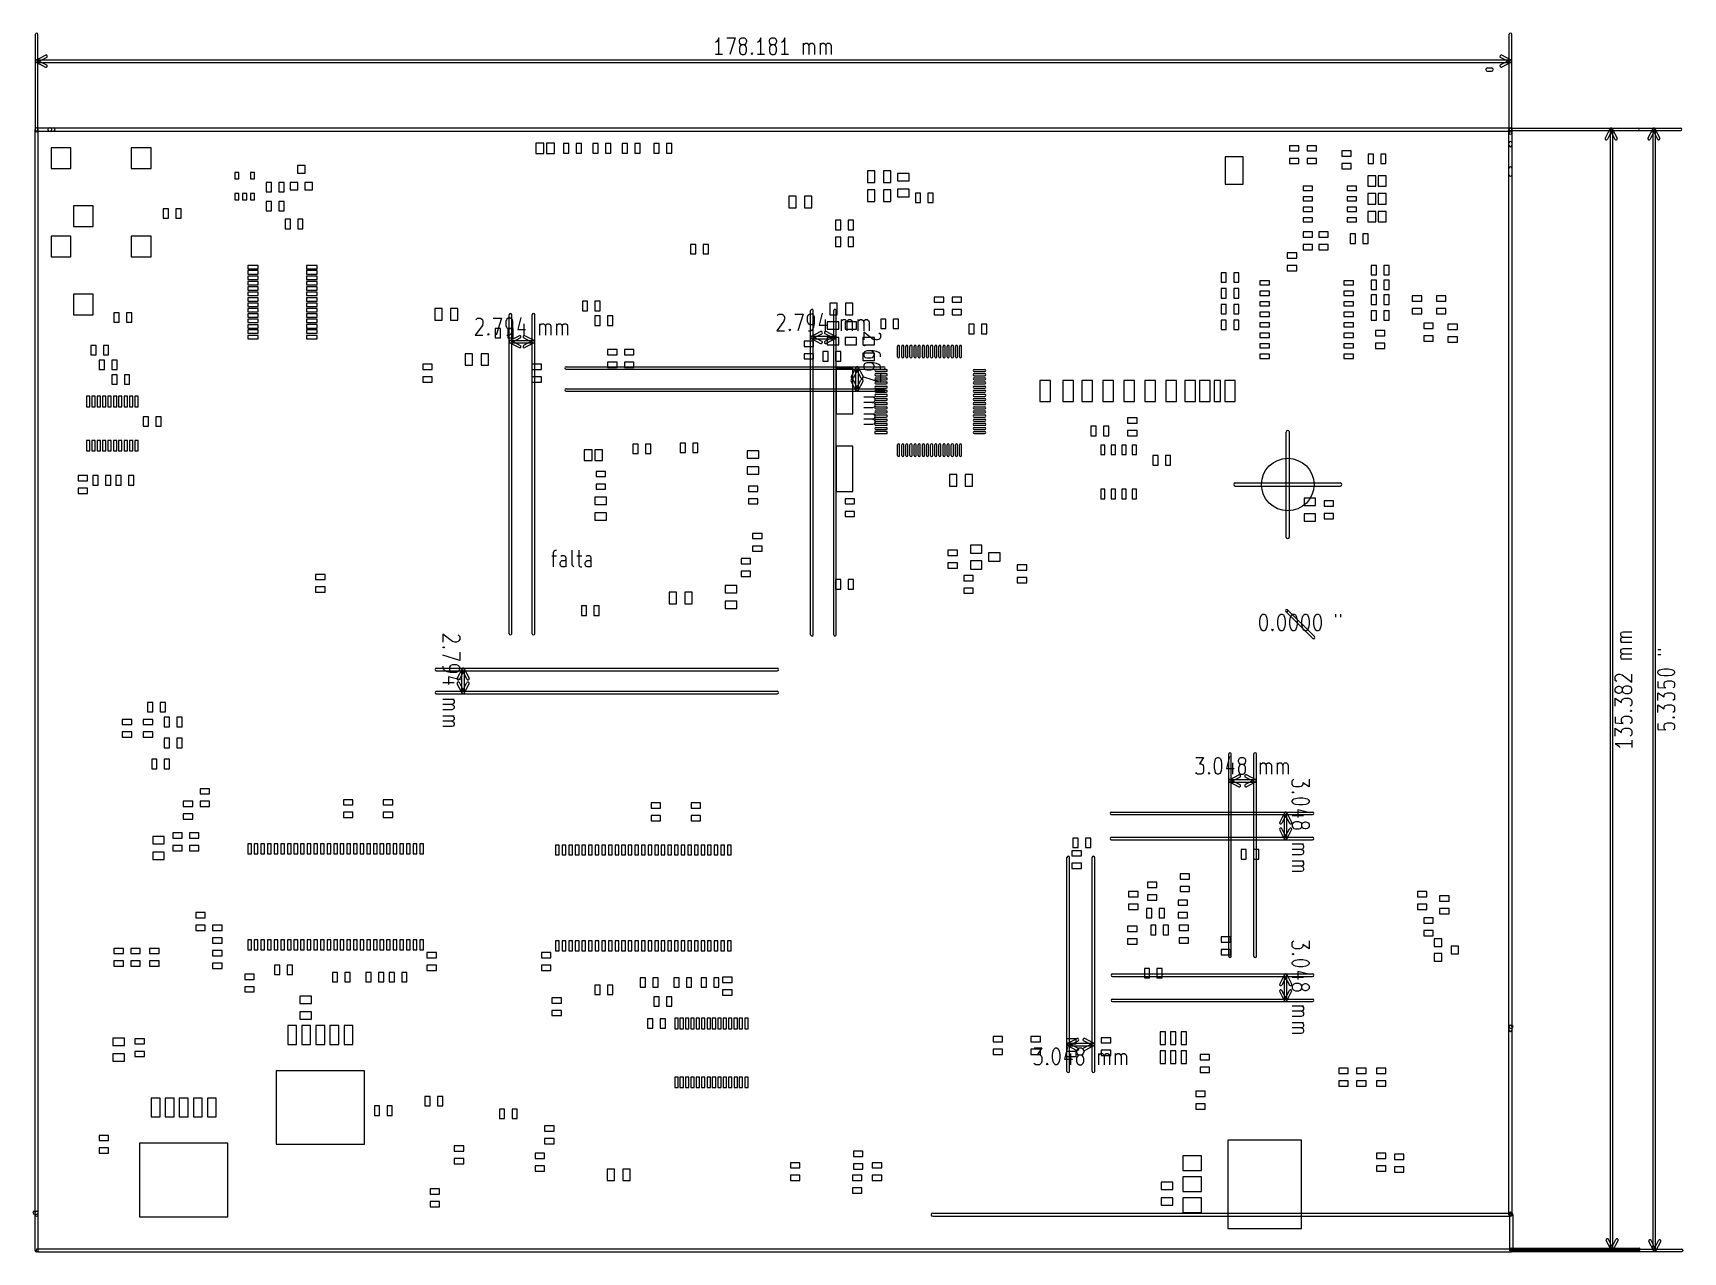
# Model space of a CAD drawing. Extents: x -29274 to 69862, y 24345 to 162744.
# Drawn here: x -8675 to 69862, y 24345 to 82360 of the extents above; entities outside this region: 4.
import ezdxf

# ---------------------------------------------------------------- set-up
doc = ezdxf.new("R2010")
doc.units = 0
doc.layers.add('BLACK', color=1, linetype='CONTINUOUS')

msp = doc.modelspace()

# ---------------------------------------------------------------- linework, layer by layer
at = {"layer": 'BLACK'}
for p, q in [((-29253, 162616), (-29154, 162517)), ((-29146, 162723), (-29047, 162624)), ((-8560, 77720), (-8560, 82300)), ((-8440, 77720), (-8440, 82300)), ((23862, 81946), (23805, 81908)), ((23920, 82022), (23862, 81946)), ((23977, 82136), (23920, 82022)), ((23977, 81336), (23977, 82136)), ((24348, 82136), (24748, 82136)), ((24748, 82136), (24491, 81336)), ((24947, 81984), (24976, 82060)), ((24947, 81946), (24947, 81984)), ((24976, 81870), (24947, 81946)), ((24976, 81717), (24947, 81641)), ((24976, 82060), (25004, 82098)), ((25004, 81831), (24976, 81870)), ((25004, 81755), (24976, 81717)), ((25004, 82098), (25062, 82136)), ((25062, 81793), (25004, 81831)), ((25062, 81793), (25004, 81755)), ((25062, 82136), (25176, 82136)), ((25176, 81793), (25062, 81793)), ((25176, 82136), (25233, 82098)), ((25233, 81831), (25176, 81793)), ((25233, 81755), (25176, 81793)), ((25233, 82098), (25262, 82060)), ((25262, 81870), (25233, 81831)), ((25262, 81717), (25233, 81755)), ((25262, 82060), (25290, 81984)), ((25290, 81946), (25262, 81870)), ((25290, 81641), (25262, 81717)), ((25290, 81984), (25290, 81946)), ((25861, 81946), (25804, 81908)), ((25919, 82022), (25861, 81946)), ((25976, 82136), (25919, 82022)), ((25976, 81336), (25976, 82136)), ((26375, 81984), (26404, 82060)), ((26375, 81946), (26375, 81984)), ((26404, 81870), (26375, 81946)), ((26404, 81717), (26375, 81641)), ((26404, 82060), (26432, 82098)), ((26432, 81831), (26404, 81870)), ((26432, 81755), (26404, 81717)), ((26432, 82098), (26490, 82136)), ((26490, 81793), (26432, 81831)), ((26490, 81793), (26432, 81755)), ((26490, 82136), (26604, 82136)), ((26604, 81793), (26490, 81793)), ((26604, 82136), (26661, 82098)), ((26661, 81831), (26604, 81793)), ((26661, 81755), (26604, 81793)), ((26661, 82098), (26690, 82060)), ((26690, 81870), (26661, 81831)), ((26690, 81717), (26661, 81755)), ((26690, 82060), (26718, 81984)), ((26718, 81946), (26690, 81870)), ((26718, 81641), (26690, 81717)), ((26718, 81984), (26718, 81946)), ((27003, 81946), (26946, 81908)), ((27061, 82022), (27003, 81946)), ((27118, 82136), (27061, 82022)), ((27118, 81336), (27118, 82136)), ((28003, 81336), (28003, 81870)), ((28003, 81793), (28031, 81831)), ((28031, 81831), (28089, 81870)), ((28089, 81870), (28174, 81870)), ((28174, 81870), (28231, 81831)), ((28231, 81831), (28260, 81755)), ((28260, 81755), (28289, 81831)), ((28260, 81755), (28260, 81336)), ((28289, 81831), (28346, 81870)), ((28346, 81870), (28431, 81870)), ((28431, 81870), (28489, 81831)), ((28489, 81831), (28517, 81755)), ((28517, 81755), (28517, 81336)), ((28803, 81336), (28803, 81870)), ((28803, 81793), (28831, 81831)), ((28831, 81831), (28889, 81870)), ((28889, 81870), (28974, 81870)), ((28974, 81870), (29031, 81831)), ((29031, 81831), (29060, 81755)), ((29060, 81755), (29089, 81831)), ((29060, 81755), (29060, 81336)), ((29089, 81831), (29146, 81870)), ((29146, 81870), (29231, 81870)), ((29231, 81870), (29289, 81831)), ((29289, 81831), (29317, 81755)), ((29317, 81755), (29317, 81336)), ((61590, 77720), (61590, 82300)), ((61710, 77720), (61710, 82300)), ((-8527, 81074), (-8085, 81303)), ((-8527, 80966), (-8085, 80737)), ((-8500, 81080), (61650, 81080)), ((-8500, 80960), (61650, 80960)), ((-8471, 80967), (-8029, 81196)), ((-8471, 81073), (-8029, 80844)), ((24148, 81336), (23805, 81336)), ((24947, 81641), (24947, 81489)), ((24947, 81489), (24976, 81412)), ((24976, 81412), (25004, 81374)), ((25004, 81374), (25062, 81336)), ((25062, 81336), (25176, 81336)), ((25176, 81336), (25233, 81374)), ((25233, 81374), (25262, 81412)), ((25262, 81412), (25290, 81489)), ((25290, 81489), (25290, 81641)), ((25518, 81374), (25547, 81412)), ((25547, 81336), (25518, 81374)), ((25547, 81412), (25575, 81374)), ((25547, 81412), (25547, 81336)), ((25575, 81374), (25547, 81336)), ((26147, 81336), (25804, 81336)), ((26375, 81641), (26375, 81489)), ((26375, 81489), (26404, 81412)), ((26404, 81412), (26432, 81374)), ((26432, 81374), (26490, 81336)), ((26490, 81336), (26604, 81336)), ((26604, 81336), (26661, 81374)), ((26661, 81374), (26690, 81412)), ((26690, 81412), (26718, 81489)), ((26718, 81489), (26718, 81641)), ((27289, 81336), (26946, 81336)), ((61621, 80967), (61179, 81197)), ((61621, 81073), (61179, 80843)), ((61677, 81073), (61235, 81303)), ((61677, 80967), (61235, 80737)), ((60550, 80695), (60750, 80695)), ((60550, 80545), (60750, 80545)), ((-8575, 26120), (-8575, 77770)), ((-8500, 77845), (-7700, 77845)), ((-8500, 77845), (-7850, 77845)), ((-8425, 26120), (-8425, 77770)), ((-7900, 77845), (61650, 77845)), ((61575, 77620), (61575, 77770)), ((61650, 77834), (69752, 77834)), ((61650, 77833), (67720, 77833)), ((61725, 77620), (61725, 77770)), ((66387, 77802), (66158, 77360)), ((66406, 24474), (66406, 77774)), ((66494, 77801), (66725, 77360)), ((66526, 24474), (66526, 77774)), ((68419, 77804), (68190, 77362)), ((68438, 24426), (68438, 77776)), ((68526, 77803), (68757, 77362)), ((68558, 24426), (68558, 77776)), ((-8500, 77695), (-7700, 77695)), ((-8500, 77695), (-7850, 77695)), ((-7900, 77695), (61650, 77695)), ((15640, 77120), (15260, 77120)), ((15260, 77120), (15260, 76620)), ((15640, 76620), (15640, 77120)), ((16140, 77120), (15760, 77120)), ((15760, 77120), (15760, 76620)), ((16140, 76620), (16140, 77120)), ((16825, 77095), (16575, 77095)), ((16575, 77095), (16575, 76645)), ((16825, 76645), (16825, 77095)), ((17425, 77095), (17175, 77095)), ((17175, 77095), (17175, 76645)), ((17425, 76645), (17425, 77095)), ((18225, 77095), (17975, 77095)), ((17975, 77095), (17975, 76645)), ((18225, 76645), (18225, 77095)), ((18825, 77095), (18575, 77095)), ((18575, 77095), (18575, 76645)), ((18825, 76645), (18825, 77095)), ((19625, 77095), (19375, 77095)), ((19375, 77095), (19375, 76645)), ((19625, 76645), (19625, 77095)), ((20225, 77095), (19975, 77095)), ((19975, 77095), (19975, 76645)), ((20225, 76645), (20225, 77095)), ((21125, 77095), (20875, 77095)), ((20875, 77095), (20875, 76645)), ((21125, 76645), (21125, 77095)), ((21725, 77095), (21475, 77095)), ((21475, 77095), (21475, 76645)), ((21725, 76645), (21725, 77095)), ((51575, 76995), (51125, 76995)), ((51125, 76995), (51125, 76745)), ((51575, 76745), (51575, 76995)), ((52425, 76995), (51975, 76995)), ((51975, 76995), (51975, 76745)), ((52425, 76745), (52425, 76995)), ((61575, 77020), (61575, 77620)), ((61575, 75620), (61575, 77120)), ((61650, 77714), (69752, 77714)), ((61650, 77713), (67720, 77713)), ((61725, 77020), (61725, 77620)), ((61725, 75620), (61725, 77120)), ((66494, 77746), (66265, 77304)), ((66387, 77746), (66618, 77305)), ((68526, 77748), (68297, 77306)), ((68419, 77748), (68650, 77307)), ((-6870, 76889), (-7814, 76889)), ((-7814, 76889), (-7814, 75905)), ((-6870, 75905), (-6870, 76889)), ((-3053, 76889), (-3997, 76889)), ((-3997, 76889), (-3997, 75905)), ((-3053, 75905), (-3053, 76889)), ((15260, 76620), (15640, 76620)), ((15760, 76620), (16140, 76620)), ((16575, 76645), (16825, 76645)), ((17175, 76645), (17425, 76645)), ((17975, 76645), (18225, 76645)), ((18575, 76645), (18825, 76645)), ((19375, 76645), (19625, 76645)), ((19975, 76645), (20225, 76645)), ((20875, 76645), (21125, 76645)), ((21475, 76645), (21725, 76645)), ((48925, 76470), (48075, 76470)), ((48075, 76470), (48075, 75170)), ((48925, 75170), (48925, 76470)), ((51125, 76745), (51575, 76745)), ((51575, 76395), (51125, 76395)), ((51125, 76395), (51125, 76145)), ((51575, 76145), (51575, 76395)), ((51975, 76745), (52425, 76745)), ((52425, 76395), (51975, 76395)), ((51975, 76395), (51975, 76145)), ((52425, 76145), (52425, 76395)), ((54075, 76745), (53625, 76745)), ((53625, 76745), (53625, 76495)), ((53625, 76495), (54075, 76495)), ((54075, 76495), (54075, 76745)), ((54875, 76595), (54875, 76145)), ((55125, 76595), (54875, 76595)), ((55125, 76145), (55125, 76595)), ((55475, 76595), (55475, 76145)), ((55725, 76595), (55475, 76595)), ((55725, 76145), (55725, 76595)), ((-7814, 75905), (-6870, 75905)), ((-3997, 75905), (-3053, 75905)), ((1125, 75720), (925, 75720)), ((925, 75720), (925, 75420)), ((925, 75420), (1125, 75420)), ((1125, 75420), (1125, 75720)), ((1875, 75720), (1675, 75720)), ((1675, 75720), (1675, 75420)), ((1675, 75420), (1875, 75420)), ((1875, 75420), (1875, 75720)), ((3920, 76050), (3920, 75690)), ((4280, 76050), (3920, 76050)), ((3920, 75690), (4280, 75690)), ((4280, 75690), (4280, 76050)), ((31050, 75795), (31050, 75245)), ((31400, 75795), (31050, 75795)), ((31400, 75245), (31400, 75795)), ((31800, 75795), (31800, 75245)), ((32150, 75795), (31800, 75795)), ((32150, 75245), (32150, 75795)), ((33025, 75670), (32475, 75670)), ((32475, 75670), (32475, 75320)), ((33025, 75320), (33025, 75670)), ((51125, 76145), (51575, 76145)), ((51975, 76145), (52425, 76145)), ((54075, 76145), (53625, 76145)), ((53625, 76145), (53625, 75895)), ((53625, 75895), (54075, 75895)), ((54075, 75895), (54075, 76145)), ((55240, 75570), (54860, 75570)), ((54860, 75570), (54860, 75070)), ((54875, 76145), (55125, 76145)), ((55240, 75070), (55240, 75570)), ((55740, 75570), (55360, 75570)), ((55360, 75570), (55360, 75070)), ((55475, 76145), (55725, 76145)), ((55740, 75070), (55740, 75570)), ((61575, 34920), (61575, 75920)), ((61725, 34920), (61725, 75920)), ((1125, 74720), (925, 74720)), ((925, 74720), (925, 74420)), ((1125, 74420), (1125, 74720)), ((1500, 74720), (1300, 74720)), ((1300, 74720), (1300, 74420)), ((1500, 74420), (1500, 74720)), ((1875, 74720), (1675, 74720)), ((1675, 74720), (1675, 74420)), ((1875, 74420), (1875, 74720)), ((2425, 75245), (2425, 74795)), ((2675, 75245), (2425, 75245)), ((2425, 74795), (2675, 74795)), ((2675, 74795), (2675, 75245)), ((3025, 75245), (3025, 74795)), ((3275, 75245), (3025, 75245)), ((3025, 74795), (3275, 74795)), ((3275, 74795), (3275, 75245)), ((3570, 75250), (3570, 74890)), ((3930, 75250), (3570, 75250)), ((3570, 74890), (3930, 74890)), ((3930, 74890), (3930, 75250)), ((4270, 75250), (4270, 74890)), ((4630, 75250), (4270, 75250)), ((4270, 74890), (4630, 74890)), ((4630, 74890), (4630, 75250)), ((31050, 75245), (31400, 75245)), ((31050, 74895), (31050, 74345)), ((31400, 74895), (31050, 74895)), ((31400, 74345), (31400, 74895)), ((31800, 75245), (32150, 75245)), ((31800, 74895), (31800, 74345)), ((32150, 74895), (31800, 74895)), ((32150, 74345), (32150, 74895)), ((32475, 75320), (33025, 75320)), ((33025, 74920), (32475, 74920)), ((32475, 74920), (32475, 74570)), ((33025, 74570), (33025, 74920)), ((33325, 74745), (33325, 74295)), ((33575, 74745), (33325, 74745)), ((33575, 74295), (33575, 74745)), ((33925, 74745), (33925, 74295)), ((34175, 74745), (33925, 74745)), ((34175, 74295), (34175, 74745)), ((48075, 75170), (48925, 75170)), ((52225, 75070), (51775, 75070)), ((51775, 75070), (51775, 74870)), ((51775, 74870), (52225, 74870)), ((52225, 74870), (52225, 75070)), ((54325, 75070), (53875, 75070)), ((53875, 75070), (53875, 74870)), ((53875, 74870), (54325, 74870)), ((54325, 74870), (54325, 75070)), ((54860, 75070), (55240, 75070)), ((55240, 74720), (54860, 74720)), ((54860, 74720), (54860, 74220)), ((55240, 74220), (55240, 74720)), ((55360, 75070), (55740, 75070)), ((55740, 74720), (55360, 74720)), ((55360, 74720), (55360, 74220)), ((55740, 74220), (55740, 74720)), ((-5807, 74135), (-6751, 74135)), ((-6751, 74135), (-6751, 73151)), ((-5807, 73151), (-5807, 74135)), ((-2475, 73995), (-2475, 73545)), ((-2225, 73995), (-2475, 73995)), ((-2225, 73545), (-2225, 73995)), ((-1875, 73995), (-1875, 73545)), ((-1625, 73995), (-1875, 73995)), ((-1625, 73545), (-1625, 73995)), ((925, 74420), (1125, 74420)), ((1300, 74420), (1500, 74420)), ((1675, 74420), (1875, 74420)), ((2675, 74345), (2425, 74345)), ((2425, 74345), (2425, 73895)), ((2425, 73895), (2675, 73895)), ((2675, 73895), (2675, 74345)), ((3275, 74345), (3025, 74345)), ((3025, 74345), (3025, 73895)), ((3025, 73895), (3275, 73895)), ((3275, 73895), (3275, 74345)), ((27650, 74595), (27300, 74595)), ((27300, 74595), (27300, 74045)), ((27300, 74045), (27650, 74045)), ((27650, 74045), (27650, 74595)), ((28400, 74595), (28050, 74595)), ((28050, 74595), (28050, 74045)), ((28050, 74045), (28400, 74045)), ((28400, 74045), (28400, 74595)), ((31050, 74345), (31400, 74345)), ((31800, 74345), (32150, 74345)), ((32475, 74570), (33025, 74570)), ((33325, 74295), (33575, 74295)), ((33925, 74295), (34175, 74295)), ((52225, 74570), (51775, 74570)), ((51775, 74570), (51775, 74370)), ((51775, 74370), (52225, 74370)), ((52225, 74070), (51775, 74070)), ((51775, 74070), (51775, 73870)), ((51775, 73870), (52225, 73870)), ((52225, 74370), (52225, 74570)), ((52225, 73870), (52225, 74070)), ((54325, 74570), (53875, 74570)), ((53875, 74570), (53875, 74370)), ((53875, 74370), (54325, 74370)), ((54325, 74070), (53875, 74070)), ((53875, 74070), (53875, 73870)), ((53875, 73870), (54325, 73870)), ((54325, 74370), (54325, 74570)), ((54325, 73870), (54325, 74070)), ((54860, 74220), (55240, 74220)), ((55240, 73870), (54860, 73870)), ((54860, 73870), (54860, 73370)), ((55240, 73370), (55240, 73870)), ((55360, 74220), (55740, 74220)), ((55740, 73870), (55360, 73870)), ((55360, 73870), (55360, 73370)), ((55740, 73370), (55740, 73870)), ((-6751, 73151), (-5807, 73151)), ((-2475, 73545), (-2225, 73545)), ((-1875, 73545), (-1625, 73545)), ((3325, 73495), (3325, 73045)), ((3575, 73495), (3325, 73495)), ((3325, 73045), (3575, 73045)), ((3575, 73045), (3575, 73495)), ((3925, 73495), (3925, 73045)), ((4175, 73495), (3925, 73495)), ((3925, 73045), (4175, 73045)), ((4175, 73045), (4175, 73495)), ((29525, 73445), (29525, 72995)), ((29775, 73445), (29525, 73445)), ((29775, 72995), (29775, 73445)), ((30125, 73445), (30125, 72995)), ((30375, 73445), (30125, 73445)), ((30375, 72995), (30375, 73445)), ((52225, 73570), (51775, 73570)), ((51775, 73570), (51775, 73370)), ((51775, 73370), (52225, 73370)), ((52225, 73370), (52225, 73570)), ((54325, 73570), (53875, 73570)), ((53875, 73570), (53875, 73370)), ((53875, 73370), (54325, 73370)), ((54325, 73370), (54325, 73570)), ((54860, 73370), (55240, 73370)), ((55360, 73370), (55740, 73370)), ((-6870, 72689), (-7814, 72689)), ((-7814, 72689), (-7814, 71705)), ((-6870, 71705), (-6870, 72689)), ((-3053, 72689), (-3997, 72689)), ((-3997, 72689), (-3997, 71705)), ((-3053, 71705), (-3053, 72689)), ((22875, 72295), (22625, 72295)), ((22625, 72295), (22625, 71845)), ((22875, 71845), (22875, 72295)), ((23475, 72295), (23225, 72295)), ((23225, 72295), (23225, 71845)), ((23475, 71845), (23475, 72295)), ((29525, 72995), (29775, 72995)), ((29525, 72645), (29525, 72195)), ((29775, 72645), (29525, 72645)), ((29775, 72195), (29775, 72645)), ((30125, 72995), (30375, 72995)), ((30125, 72645), (30125, 72195)), ((30375, 72645), (30125, 72645)), ((30375, 72195), (30375, 72645)), ((52225, 72895), (51775, 72895)), ((51775, 72895), (51775, 72645)), ((51775, 72645), (52225, 72645)), ((52225, 72295), (51775, 72295)), ((51775, 72295), (51775, 72045)), ((52225, 72645), (52225, 72895)), ((52225, 72045), (52225, 72295)), ((52975, 72895), (52525, 72895)), ((52525, 72895), (52525, 72645)), ((52525, 72645), (52975, 72645)), ((52975, 72295), (52525, 72295)), ((52525, 72295), (52525, 72045)), ((52975, 72645), (52975, 72895)), ((52975, 72045), (52975, 72295)), ((54275, 72795), (54025, 72795)), ((54025, 72795), (54025, 72345)), ((54025, 72345), (54275, 72345)), ((54275, 72345), (54275, 72795)), ((54875, 72795), (54625, 72795)), ((54625, 72795), (54625, 72345)), ((54625, 72345), (54875, 72345)), ((54875, 72345), (54875, 72795)), ((-7814, 71705), (-6870, 71705)), ((-3997, 71705), (-3053, 71705)), ((22625, 71845), (22875, 71845)), ((23225, 71845), (23475, 71845)), ((29525, 72195), (29775, 72195)), ((30125, 72195), (30375, 72195)), ((51475, 71895), (51025, 71895)), ((51025, 71895), (51025, 71645)), ((51025, 71645), (51475, 71645)), ((51475, 71645), (51475, 71895)), ((51775, 72045), (52225, 72045)), ((52525, 72045), (52975, 72045)), ((2050, 71300), (1550, 71300)), ((1550, 71300), (1550, 71140)), ((1550, 71140), (2050, 71140)), ((2050, 71050), (1550, 71050)), ((1550, 71050), (1550, 70890)), ((1550, 70890), (2050, 70890)), ((2050, 70790), (1550, 70790)), ((1550, 70790), (1550, 70630)), ((2050, 71140), (2050, 71300)), ((2050, 70890), (2050, 71050)), ((2050, 70630), (2050, 70790)), ((4850, 71300), (4350, 71300)), ((4350, 71300), (4350, 71140)), ((4350, 71140), (4850, 71140)), ((4850, 71050), (4350, 71050)), ((4350, 71050), (4350, 70890)), ((4350, 70890), (4850, 70890)), ((4850, 70790), (4350, 70790)), ((4350, 70790), (4350, 70630)), ((4850, 71140), (4850, 71300)), ((4850, 70890), (4850, 71050)), ((4850, 70630), (4850, 70790)), ((47875, 70945), (47875, 70495)), ((48125, 70945), (47875, 70945)), ((48125, 70495), (48125, 70945)), ((48475, 70945), (48475, 70495)), ((48725, 70945), (48475, 70945)), ((48725, 70495), (48725, 70945)), ((51475, 71295), (51025, 71295)), ((51025, 71295), (51025, 71045)), ((51025, 71045), (51475, 71045)), ((51475, 71045), (51475, 71295)), ((55275, 71295), (55025, 71295)), ((55025, 71295), (55025, 70845)), ((55025, 70845), (55275, 70845)), ((55275, 70845), (55275, 71295)), ((55875, 71295), (55625, 71295)), ((55625, 71295), (55625, 70845)), ((55625, 70845), (55875, 70845)), ((55875, 70845), (55875, 71295)), ((-5807, 69935), (-6751, 69935)), ((-6751, 69935), (-6751, 68951)), ((-5807, 68951), (-5807, 69935)), ((1550, 70630), (2050, 70630)), ((2050, 70530), (1550, 70530)), ((1550, 70530), (1550, 70370)), ((1550, 70370), (2050, 70370)), ((2050, 70280), (1550, 70280)), ((1550, 70280), (1550, 70120)), ((1550, 70120), (2050, 70120)), ((2050, 70020), (1550, 70020)), ((1550, 70020), (1550, 69860)), ((2050, 70370), (2050, 70530)), ((2050, 70120), (2050, 70280)), ((2050, 69860), (2050, 70020)), ((4350, 70630), (4850, 70630)), ((4850, 70530), (4350, 70530)), ((4350, 70530), (4350, 70370)), ((4350, 70370), (4850, 70370)), ((4850, 70280), (4350, 70280)), ((4350, 70280), (4350, 70120)), ((4350, 70120), (4850, 70120)), ((4850, 70020), (4350, 70020)), ((4350, 70020), (4350, 69860)), ((4850, 70370), (4850, 70530)), ((4850, 70120), (4850, 70280)), ((4850, 69860), (4850, 70020)), ((47875, 70495), (48125, 70495)), ((47875, 70195), (47875, 69745)), ((48125, 70195), (47875, 70195)), ((48125, 69745), (48125, 70195)), ((48475, 70495), (48725, 70495)), ((48475, 70195), (48475, 69745)), ((48725, 70195), (48475, 70195)), ((48725, 69745), (48725, 70195)), ((50175, 70570), (49725, 70570)), ((49725, 70570), (49725, 70370)), ((49725, 70370), (50175, 70370)), ((50175, 70070), (49725, 70070)), ((49725, 70070), (49725, 69870)), ((50175, 70370), (50175, 70570)), ((50175, 69870), (50175, 70070)), ((54175, 70570), (53725, 70570)), ((53725, 70570), (53725, 70370)), ((53725, 70370), (54175, 70370)), ((54175, 70070), (53725, 70070)), ((53725, 70070), (53725, 69870)), ((54175, 70370), (54175, 70570)), ((54175, 69870), (54175, 70070)), ((55275, 70595), (55025, 70595)), ((55025, 70595), (55025, 70145)), ((55025, 70145), (55275, 70145)), ((55275, 70145), (55275, 70595)), ((55875, 70595), (55625, 70595)), ((55625, 70595), (55625, 70145)), ((55625, 70145), (55875, 70145)), ((55875, 70145), (55875, 70595)), ((1550, 69860), (2050, 69860)), ((2050, 69760), (1550, 69760)), ((1550, 69760), (1550, 69600)), ((1550, 69600), (2050, 69600)), ((2050, 69510), (1550, 69510)), ((1550, 69510), (1550, 69350)), ((1550, 69350), (2050, 69350)), ((2050, 69250), (1550, 69250)), ((1550, 69250), (1550, 69090)), ((2050, 69600), (2050, 69760)), ((2050, 69350), (2050, 69510)), ((2050, 69090), (2050, 69250)), ((4350, 69860), (4850, 69860)), ((4850, 69760), (4350, 69760)), ((4350, 69760), (4350, 69600)), ((4350, 69600), (4850, 69600)), ((4850, 69510), (4350, 69510)), ((4350, 69510), (4350, 69350)), ((4350, 69350), (4850, 69350)), ((4850, 69250), (4350, 69250)), ((4350, 69250), (4350, 69090)), ((4850, 69600), (4850, 69760)), ((4850, 69350), (4850, 69510)), ((4850, 69090), (4850, 69250)), ((10450, 69245), (10450, 68695)), ((10800, 69245), (10450, 69245)), ((10800, 68695), (10800, 69245)), ((11200, 69245), (11200, 68695)), ((11550, 69245), (11200, 69245)), ((11550, 68695), (11550, 69245)), ((17475, 69595), (17475, 69145)), ((17725, 69595), (17475, 69595)), ((17475, 69145), (17725, 69145)), ((17725, 69145), (17725, 69595)), ((18075, 69595), (18075, 69145)), ((18325, 69595), (18075, 69595)), ((18075, 69145), (18325, 69145)), ((18325, 69145), (18325, 69595)), ((28340, 53721), (28340, 69149)), ((28460, 53721), (28460, 69149)), ((29250, 69495), (29250, 68945)), ((29600, 69495), (29250, 69495)), ((29440, 53721), (29440, 69149)), ((29560, 53721), (29560, 69149)), ((29600, 68945), (29600, 69495)), ((30000, 69495), (30000, 68945)), ((30350, 69495), (30000, 69495)), ((30350, 68945), (30350, 69495)), ((34675, 69795), (34225, 69795)), ((34225, 69795), (34225, 69545)), ((34225, 69545), (34675, 69545)), ((34675, 69195), (34225, 69195)), ((34225, 69195), (34225, 68945)), ((34675, 69545), (34675, 69795)), ((34675, 68945), (34675, 69195)), ((35525, 69795), (35075, 69795)), ((35075, 69795), (35075, 69545)), ((35075, 69545), (35525, 69545)), ((35525, 69195), (35075, 69195)), ((35075, 69195), (35075, 68945)), ((35525, 69545), (35525, 69795)), ((35525, 68945), (35525, 69195)), ((47875, 69745), (48125, 69745)), ((47875, 69445), (47875, 68995)), ((48125, 69445), (47875, 69445)), ((48125, 68995), (48125, 69445)), ((48475, 69745), (48725, 69745)), ((48475, 69445), (48475, 68995)), ((48725, 69445), (48475, 69445)), ((48725, 68995), (48725, 69445)), ((49725, 69870), (50175, 69870)), ((50175, 69570), (49725, 69570)), ((49725, 69570), (49725, 69370)), ((49725, 69370), (50175, 69370)), ((50175, 69370), (50175, 69570)), ((53725, 69870), (54175, 69870)), ((54175, 69570), (53725, 69570)), ((53725, 69570), (53725, 69370)), ((53725, 69370), (54175, 69370)), ((54175, 69370), (54175, 69570)), ((55275, 69895), (55025, 69895)), ((55025, 69895), (55025, 69445)), ((55025, 69445), (55275, 69445)), ((55275, 69145), (55025, 69145)), ((55025, 69145), (55025, 68695)), ((55275, 69445), (55275, 69895)), ((55275, 68695), (55275, 69145)), ((55875, 69895), (55625, 69895)), ((55625, 69895), (55625, 69445)), ((55625, 69445), (55875, 69445)), ((55875, 69145), (55625, 69145)), ((55625, 69145), (55625, 68695)), ((55875, 69445), (55875, 69895)), ((55875, 68695), (55875, 69145)), ((57425, 69845), (56975, 69845)), ((56975, 69845), (56975, 69595)), ((56975, 69595), (57425, 69595)), ((57425, 69245), (56975, 69245)), ((56975, 69245), (56975, 68995)), ((57425, 69595), (57425, 69845)), ((57425, 68995), (57425, 69245)), ((58575, 69845), (58125, 69845)), ((58125, 69845), (58125, 69595)), ((58125, 69595), (58575, 69595)), ((58575, 69245), (58125, 69245)), ((58125, 69245), (58125, 68995)), ((58575, 69595), (58575, 69845)), ((58575, 68995), (58575, 69245)), ((-6751, 68951), (-5807, 68951)), ((-4825, 69045), (-4825, 68595)), ((-4575, 69045), (-4825, 69045)), ((-4825, 68595), (-4575, 68595)), ((-4575, 68595), (-4575, 69045)), ((-4225, 69045), (-4225, 68595)), ((-3975, 69045), (-4225, 69045)), ((-4225, 68595), (-3975, 68595)), ((-3975, 68595), (-3975, 69045)), ((1550, 69090), (2050, 69090)), ((2050, 69000), (1550, 69000)), ((1550, 69000), (1550, 68840)), ((1550, 68840), (2050, 68840)), ((2050, 68740), (1550, 68740)), ((1550, 68740), (1550, 68580)), ((1550, 68580), (2050, 68580)), ((2050, 68470), (1550, 68470)), ((1550, 68470), (1550, 68310)), ((2050, 68840), (2050, 69000)), ((2050, 68580), (2050, 68740)), ((2050, 68310), (2050, 68470)), ((4350, 69090), (4850, 69090)), ((4850, 69000), (4350, 69000)), ((4350, 69000), (4350, 68840)), ((4350, 68840), (4850, 68840)), ((4850, 68740), (4350, 68740)), ((4350, 68740), (4350, 68580)), ((4350, 68580), (4850, 68580)), ((4850, 68480), (4350, 68480)), ((4350, 68480), (4350, 68320)), ((4850, 68840), (4850, 69000)), ((4850, 68580), (4850, 68740)), ((4850, 68320), (4850, 68480)), ((10450, 68695), (10800, 68695)), ((11200, 68695), (11550, 68695)), ((12716, 68442), (12373, 67985)), ((12401, 68709), (12430, 68747)), ((12430, 68747), (12487, 68785)), ((12487, 68785), (12630, 68785)), ((12630, 68785), (12687, 68747)), ((12687, 68747), (12716, 68709)), ((12716, 68709), (12744, 68633)), ((12744, 68557), (12716, 68442)), ((12744, 68633), (12744, 68557)), ((13230, 68785), (13630, 68785)), ((13630, 68785), (13373, 67985)), ((13858, 68709), (13829, 68633)), ((13829, 68633), (13829, 68442)), ((13829, 68442), (13858, 68366)), ((13886, 68747), (13858, 68709)), ((13858, 68366), (13886, 68328)), ((13944, 68785), (13886, 68747)), ((13886, 68328), (13944, 68290)), ((14058, 68785), (13944, 68785)), ((13990, 53771), (13990, 68949)), ((14115, 68747), (14058, 68785)), ((14058, 68290), (14115, 68328)), ((14110, 53771), (14110, 68949)), ((14144, 68709), (14115, 68747)), ((14115, 68328), (14144, 68366)), ((14172, 68633), (14144, 68709)), ((14144, 68366), (14172, 68442)), ((14144, 68176), (14172, 68328)), ((14172, 68328), (14172, 68633)), ((14543, 68823), (14400, 68252)), ((14686, 68519), (14686, 67985)), ((15090, 53771), (15090, 68949)), ((15210, 53771), (15210, 68949)), ((15457, 67985), (15457, 68519)), ((15457, 68442), (15485, 68480)), ((15485, 68480), (15543, 68519)), ((15543, 68519), (15628, 68519)), ((15628, 68519), (15685, 68480)), ((15685, 68480), (15714, 68404)), ((15714, 68404), (15743, 68480)), ((15714, 68404), (15714, 67985)), ((15743, 68480), (15800, 68519)), ((15800, 68519), (15885, 68519)), ((15885, 68519), (15943, 68480)), ((15943, 68480), (15971, 68404)), ((15971, 68404), (15971, 67985)), ((16257, 67985), (16257, 68519)), ((16257, 68442), (16285, 68480)), ((16285, 68480), (16343, 68519)), ((16343, 68519), (16428, 68519)), ((16428, 68519), (16485, 68480)), ((16485, 68480), (16514, 68404)), ((16514, 68404), (16543, 68480)), ((16514, 68404), (16514, 67985)), ((16543, 68480), (16600, 68519)), ((16600, 68519), (16685, 68519)), ((16685, 68519), (16743, 68480)), ((16743, 68480), (16771, 68404)), ((16771, 68404), (16771, 67985)), ((18325, 68895), (18075, 68895)), ((18075, 68895), (18075, 68445)), ((18075, 68445), (18325, 68445)), ((18325, 68445), (18325, 68895)), ((18925, 68895), (18675, 68895)), ((18675, 68895), (18675, 68445)), ((18675, 68445), (18925, 68445)), ((18925, 68445), (18925, 68895)), ((27066, 68642), (26723, 68185)), ((26751, 68909), (26780, 68947)), ((26780, 68947), (26837, 68985)), ((26837, 68985), (26980, 68985)), ((26980, 68985), (27037, 68947)), ((27037, 68947), (27066, 68909)), ((27066, 68909), (27094, 68833)), ((27094, 68757), (27066, 68642)), ((27094, 68833), (27094, 68757)), ((27580, 68985), (27980, 68985)), ((27980, 68985), (27723, 68185)), ((28208, 68909), (28179, 68833)), ((28179, 68833), (28179, 68642)), ((28179, 68642), (28208, 68566)), ((28236, 68947), (28208, 68909)), ((28208, 68566), (28236, 68528)), ((28294, 68985), (28236, 68947)), ((28236, 68528), (28294, 68490)), ((28408, 68985), (28294, 68985)), ((28294, 68490), (28408, 68490)), ((28465, 68947), (28408, 68985)), ((28408, 68490), (28465, 68528)), ((28436, 68261), (28494, 68376)), ((28494, 68909), (28465, 68947)), ((28465, 68528), (28494, 68566)), ((28522, 68833), (28494, 68909)), ((28494, 68566), (28522, 68642)), ((28494, 68376), (28522, 68528)), ((28522, 68528), (28522, 68833)), ((28893, 69023), (28750, 68452)), ((28750, 68452), (29122, 68452)), ((29036, 68719), (29036, 68185)), ((29675, 68620), (29125, 68620)), ((29125, 68620), (29125, 68270)), ((29250, 68945), (29600, 68945)), ((29675, 68270), (29675, 68620)), ((29807, 68185), (29807, 68719)), ((29807, 68642), (29835, 68680)), ((29835, 68680), (29893, 68719)), ((29893, 68719), (29978, 68719)), ((30525, 68620), (29975, 68620)), ((29975, 68620), (29975, 68270)), ((29978, 68719), (30035, 68680)), ((30000, 68945), (30350, 68945)), ((30035, 68680), (30064, 68604)), ((30064, 68604), (30093, 68680)), ((30064, 68604), (30064, 68185)), ((30093, 68680), (30150, 68719)), ((30150, 68719), (30235, 68719)), ((30235, 68719), (30293, 68680)), ((30293, 68680), (30321, 68604)), ((30321, 68604), (30321, 68185)), ((30525, 68270), (30525, 68620)), ((30607, 68185), (30607, 68719)), ((30607, 68642), (30635, 68680)), ((30635, 68680), (30693, 68719)), ((30693, 68719), (30778, 68719)), ((30778, 68719), (30835, 68680)), ((30835, 68680), (30864, 68604)), ((30864, 68604), (30893, 68680)), ((30864, 68604), (30864, 68185)), ((30893, 68680), (30950, 68719)), ((30950, 68719), (31035, 68719)), ((31035, 68719), (31093, 68680)), ((31093, 68680), (31121, 68604)), ((31121, 68604), (31121, 68185)), ((31925, 68745), (31675, 68745)), ((31675, 68745), (31675, 68295)), ((31925, 68295), (31925, 68745)), ((32525, 68745), (32275, 68745)), ((32275, 68745), (32275, 68295)), ((32525, 68295), (32525, 68745)), ((34225, 68945), (34675, 68945)), ((35075, 68945), (35525, 68945)), ((36125, 68495), (35875, 68495)), ((35875, 68495), (35875, 68045)), ((36125, 68045), (36125, 68495)), ((36725, 68495), (36475, 68495)), ((36475, 68495), (36475, 68045)), ((36725, 68045), (36725, 68495)), ((47875, 68995), (48125, 68995)), ((47875, 68695), (47875, 68245)), ((48125, 68695), (47875, 68695)), ((48125, 68245), (48125, 68695)), ((48475, 68995), (48725, 68995)), ((48475, 68695), (48475, 68245)), ((48725, 68695), (48475, 68695)), ((48725, 68245), (48725, 68695)), ((50175, 69070), (49725, 69070)), ((49725, 69070), (49725, 68870)), ((49725, 68870), (50175, 68870)), ((50175, 68570), (49725, 68570)), ((49725, 68570), (49725, 68370)), ((49725, 68370), (50175, 68370)), ((50175, 68870), (50175, 69070)), ((50175, 68370), (50175, 68570)), ((54175, 69070), (53725, 69070)), ((53725, 69070), (53725, 68870)), ((53725, 68870), (54175, 68870)), ((54175, 68570), (53725, 68570)), ((53725, 68570), (53725, 68370)), ((53725, 68370), (54175, 68370)), ((54175, 68870), (54175, 69070)), ((54175, 68370), (54175, 68570)), ((55025, 68695), (55275, 68695)), ((55625, 68695), (55875, 68695)), ((56975, 68995), (57425, 68995)), ((57975, 68545), (57525, 68545)), ((57525, 68545), (57525, 68295)), ((57975, 68295), (57975, 68545)), ((58125, 68995), (58575, 68995)), ((59125, 68495), (58675, 68495)), ((58675, 68495), (58675, 68245)), ((59125, 68245), (59125, 68495)), ((1550, 68310), (2050, 68310)), ((2050, 68230), (1550, 68230)), ((1550, 68230), (1550, 68070)), ((1550, 68070), (2050, 68070)), ((2050, 67970), (1550, 67970)), ((1550, 67970), (1550, 67810)), ((1550, 67810), (2050, 67810)), ((2050, 68070), (2050, 68230)), ((2050, 67810), (2050, 67970)), ((4350, 68320), (4850, 68320)), ((4850, 68230), (4350, 68230)), ((4350, 68230), (4350, 68070)), ((4350, 68070), (4850, 68070)), ((4850, 67970), (4350, 67970)), ((4350, 67970), (4350, 67810)), ((4350, 67810), (4850, 67810)), ((4850, 68070), (4850, 68230)), ((4850, 67810), (4850, 67970)), ((12373, 67985), (12744, 67985)), ((12972, 68023), (13001, 68061)), ((13001, 67985), (12972, 68023)), ((13001, 68061), (13029, 68023)), ((13001, 68061), (13001, 67985)), ((13029, 68023), (13001, 67985)), ((13575, 68295), (13325, 68295)), ((13325, 68295), (13325, 67845)), ((13325, 67845), (13575, 67845)), ((13575, 67845), (13575, 68295)), ((13886, 67985), (14001, 67985)), ((14175, 68295), (13925, 68295)), ((13925, 68295), (13925, 67845)), ((13925, 67845), (14175, 67845)), ((13944, 68290), (14058, 68290)), ((14001, 67985), (14058, 68023)), ((14022, 67723), (14464, 67952)), ((14022, 67615), (14464, 67386)), ((14050, 67729), (15150, 67729)), ((14050, 67609), (15150, 67609)), ((14058, 68023), (14086, 68061)), ((14078, 67616), (14520, 67845)), ((14078, 67722), (14520, 67493)), ((14086, 68061), (14144, 68176)), ((14175, 67845), (14175, 68295)), ((14400, 68252), (14772, 68252)), ((15121, 67616), (14679, 67846)), ((15121, 67722), (14679, 67492)), ((15177, 67722), (14735, 67952)), ((15177, 67616), (14735, 67386)), ((26723, 68185), (27094, 68185)), ((27322, 68223), (27351, 68261)), ((27351, 68185), (27322, 68223)), ((27351, 68261), (27379, 68223)), ((27351, 68261), (27351, 68185)), ((27379, 68223), (27351, 68185)), ((28475, 67695), (28025, 67695)), ((28025, 67695), (28025, 67445)), ((28236, 68185), (28351, 68185)), ((28351, 68185), (28408, 68223)), ((28372, 67923), (28814, 68152)), ((28372, 67815), (28814, 67586)), ((28400, 67929), (29500, 67929)), ((28400, 67809), (29500, 67809)), ((28408, 68223), (28436, 68261)), ((28428, 67816), (28870, 68045)), ((28428, 67922), (28870, 67693)), ((28475, 67445), (28475, 67695)), ((29471, 67816), (29029, 68046)), ((29471, 67922), (29029, 67692)), ((29527, 67922), (29085, 68152)), ((29527, 67816), (29085, 67586)), ((29125, 68270), (29675, 68270)), ((29675, 67870), (29125, 67870)), ((29125, 67870), (29125, 67520)), ((29675, 67520), (29675, 67870)), ((29975, 68270), (30525, 68270)), ((30525, 67870), (29975, 67870)), ((29975, 67870), (29975, 67520)), ((30525, 67520), (30525, 67870)), ((31375, 67870), (30825, 67870)), ((30825, 67870), (30825, 67520)), ((31323, 67779), (30866, 68122)), ((30866, 68122), (30866, 67751)), ((31438, 67751), (31323, 67779)), ((31375, 67520), (31375, 67870)), ((31514, 67751), (31438, 67751)), ((31590, 67779), (31514, 67751)), ((31590, 68094), (31628, 68065)), ((31628, 67808), (31590, 67779)), ((31628, 68065), (31666, 68008)), ((31666, 67865), (31628, 67808)), ((31666, 68008), (31666, 67865)), ((31675, 68295), (31925, 68295)), ((32275, 68295), (32525, 68295)), ((35875, 68045), (36125, 68045)), ((36475, 68045), (36725, 68045)), ((47875, 68245), (48125, 68245)), ((48475, 68245), (48725, 68245)), ((50175, 68070), (49725, 68070)), ((49725, 68070), (49725, 67870)), ((49725, 67870), (50175, 67870)), ((50175, 67570), (49725, 67570)), ((49725, 67570), (49725, 67370)), ((50175, 67870), (50175, 68070)), ((50175, 67370), (50175, 67570)), ((54175, 68070), (53725, 68070)), ((53725, 68070), (53725, 67870)), ((53725, 67870), (54175, 67870)), ((54175, 67570), (53725, 67570)), ((53725, 67570), (53725, 67370)), ((54175, 67870), (54175, 68070)), ((54175, 67370), (54175, 67570)), ((55675, 68195), (55225, 68195)), ((55225, 68195), (55225, 67945)), ((55225, 67945), (55675, 67945)), ((55675, 67595), (55225, 67595)), ((55225, 67595), (55225, 67345)), ((55675, 67945), (55675, 68195)), ((55675, 67345), (55675, 67595)), ((57525, 68295), (57975, 68295)), ((57975, 67945), (57525, 67945)), ((57525, 67945), (57525, 67695)), ((57525, 67695), (57975, 67695)), ((57975, 67695), (57975, 67945)), ((58675, 68245), (59125, 68245)), ((59125, 67895), (58675, 67895)), ((58675, 67895), (58675, 67645)), ((58675, 67645), (59125, 67645)), ((59125, 67645), (59125, 67895)), ((-5675, 67495), (-5925, 67495)), ((-5925, 67495), (-5925, 67045)), ((-5925, 67045), (-5675, 67045)), ((-5675, 67045), (-5675, 67495)), ((-5275, 66795), (-5525, 66795)), ((-5525, 66795), (-5525, 66345)), ((-5075, 67495), (-5325, 67495)), ((-5325, 67495), (-5325, 67045)), ((-5325, 67045), (-5075, 67045)), ((-5275, 66345), (-5275, 66795)), ((-5075, 67045), (-5075, 67495)), ((-4675, 66795), (-4925, 66795)), ((-4925, 66795), (-4925, 66345)), ((-4675, 66345), (-4675, 66795)), ((12250, 67095), (11900, 67095)), ((11900, 67095), (11900, 66545)), ((12250, 66545), (12250, 67095)), ((13000, 67095), (12650, 67095)), ((12650, 67095), (12650, 66545)), ((13000, 66545), (13000, 67095)), ((19125, 67295), (18675, 67295)), ((18675, 67295), (18675, 67045)), ((18675, 67045), (19125, 67045)), ((19125, 67045), (19125, 67295)), ((19925, 67295), (19475, 67295)), ((19475, 67295), (19475, 67045)), ((19475, 67045), (19925, 67045)), ((19925, 67045), (19925, 67295)), ((28025, 67445), (28475, 67445)), ((28475, 67095), (28025, 67095)), ((28025, 67095), (28025, 66845)), ((28025, 66845), (28475, 66845)), ((28475, 66845), (28475, 67095)), ((28925, 67195), (28925, 66745)), ((29175, 67195), (28925, 67195)), ((29125, 67520), (29675, 67520)), ((29175, 66745), (29175, 67195)), ((29525, 67195), (29525, 66745)), ((29775, 67195), (29525, 67195)), ((29775, 66745), (29775, 67195)), ((29975, 67520), (30525, 67520)), ((30825, 67520), (31375, 67520)), ((31375, 67120), (30825, 67120)), ((30825, 67120), (30825, 66770)), ((30825, 66770), (31375, 66770)), ((30866, 67494), (30904, 67523)), ((30904, 67466), (30866, 67494)), ((30942, 67494), (30866, 67494)), ((30904, 67180), (30866, 67122)), ((30866, 67122), (30866, 67008)), ((30866, 67008), (30904, 66951)), ((30904, 67523), (30942, 67494)), ((30942, 67494), (30904, 67466)), ((30942, 67208), (30904, 67180)), ((30904, 66951), (30942, 66922)), ((31019, 67237), (30942, 67208)), ((30942, 66922), (31019, 66894)), ((31323, 67237), (31019, 67237)), ((31019, 66894), (31209, 66894)), ((31285, 67208), (31209, 67237)), ((31209, 66894), (31285, 66922)), ((31323, 67180), (31285, 67208)), ((31285, 66922), (31323, 66951)), ((31476, 67208), (31323, 67237)), ((31361, 67122), (31323, 67180)), ((31323, 66951), (31361, 67008)), ((31361, 67008), (31361, 67122)), ((31375, 66770), (31375, 67120)), ((31590, 67151), (31476, 67208)), ((31628, 67122), (31590, 67151)), ((31666, 67065), (31628, 67122)), ((31666, 66951), (31666, 67065)), ((32475, 66944), (32475, 67446)), ((32573, 66944), (32573, 67446)), ((32672, 66944), (32672, 67446)), ((32770, 66944), (32770, 67446)), ((32869, 66944), (32869, 67446)), ((32967, 66944), (32967, 67446)), ((33066, 66944), (33066, 67446)), ((33164, 66944), (33164, 67446)), ((33263, 66944), (33263, 67446)), ((33361, 66944), (33361, 67446)), ((33459, 66944), (33459, 67446)), ((33557, 66944), (33557, 67446)), ((33656, 66944), (33656, 67446)), ((33754, 66944), (33754, 67446)), ((33853, 66944), (33853, 67446)), ((33951, 66944), (33951, 67446)), ((34050, 66944), (34050, 67446)), ((34148, 66944), (34148, 67446)), ((34247, 66944), (34247, 67446)), ((34345, 66944), (34345, 67446)), ((34444, 66944), (34444, 67446)), ((34542, 66944), (34542, 67446)), ((34640, 66944), (34640, 67446)), ((34738, 66944), (34738, 67446)), ((34837, 66944), (34837, 67446)), ((34935, 66944), (34935, 67446)), ((35034, 66944), (35034, 67446)), ((35132, 66944), (35132, 67446)), ((35231, 66944), (35231, 67446)), ((35329, 66944), (35329, 67446)), ((35428, 66944), (35428, 67446)), ((35526, 66944), (35526, 67446)), ((49725, 67370), (50175, 67370)), ((50175, 67070), (49725, 67070)), ((49725, 67070), (49725, 66870)), ((49725, 66870), (50175, 66870)), ((50175, 66870), (50175, 67070)), ((53725, 67370), (54175, 67370)), ((54175, 67070), (53725, 67070)), ((53725, 67070), (53725, 66870)), ((53725, 66870), (54175, 66870)), ((54175, 66870), (54175, 67070)), ((55225, 67345), (55675, 67345)), ((-5525, 66345), (-5275, 66345)), ((-4925, 66345), (-4675, 66345)), ((-4925, 66095), (-4925, 65645)), ((-4675, 66095), (-4925, 66095)), ((-4675, 65645), (-4675, 66095)), ((-4325, 66095), (-4325, 65645)), ((-4075, 66095), (-4325, 66095)), ((-4075, 65645), (-4075, 66095)), ((10325, 66595), (9875, 66595)), ((9875, 66595), (9875, 66345)), ((9875, 66345), (10325, 66345)), ((10325, 65995), (9875, 65995)), ((9875, 65995), (9875, 65745)), ((10325, 66345), (10325, 66595)), ((10325, 65745), (10325, 65995)), ((11900, 66545), (12250, 66545)), ((12650, 66545), (13000, 66545)), ((15525, 66595), (15075, 66595)), ((15075, 66595), (15075, 66345)), ((15075, 66345), (15525, 66345)), ((15525, 65995), (15075, 65995)), ((15075, 65995), (15075, 65745)), ((15525, 66345), (15525, 66595)), ((15525, 65745), (15525, 65995)), ((16700, 66480), (31830, 66480)), ((16700, 66360), (31830, 66360)), ((19125, 66695), (18675, 66695)), ((18675, 66695), (18675, 66445)), ((18675, 66445), (19125, 66445)), ((19125, 66445), (19125, 66695)), ((19925, 66695), (19475, 66695)), ((19475, 66695), (19475, 66445)), ((19475, 66445), (19925, 66445)), ((19925, 66445), (19925, 66695)), ((28925, 66745), (29175, 66745)), ((29525, 66745), (29775, 66745)), ((30343, 66402), (29557, 66402)), ((29557, 66402), (29557, 64238)), ((30496, 66448), (30267, 66006)), ((30343, 64238), (30343, 66402)), ((30603, 66392), (30374, 65950)), ((30490, 65370), (30490, 66420)), ((30497, 66392), (30727, 65950)), ((30603, 66448), (30833, 66006)), ((30610, 65370), (30610, 66420)), ((30904, 66609), (30866, 66551)), ((30866, 66551), (30866, 66437)), ((30866, 66437), (30904, 66380)), ((31666, 65723), (30866, 65980)), ((30942, 66637), (30904, 66609)), ((30904, 66380), (30942, 66351)), ((31019, 66666), (30942, 66637)), ((30942, 66351), (31019, 66323)), ((31323, 66666), (31019, 66666)), ((31019, 66323), (31209, 66323)), ((31285, 66637), (31209, 66666)), ((31209, 66323), (31285, 66351)), ((31323, 66609), (31285, 66637)), ((31285, 66351), (31323, 66380)), ((31476, 66637), (31323, 66666)), ((31361, 66551), (31323, 66609)), ((31323, 66380), (31361, 66437)), ((31361, 66437), (31361, 66551)), ((31438, 66346), (31940, 66346)), ((31438, 66248), (31940, 66248)), ((31438, 66149), (31940, 66149)), ((31438, 66051), (31940, 66051)), ((31590, 66580), (31476, 66637)), ((31628, 66551), (31590, 66580)), ((31666, 66494), (31628, 66551)), ((31666, 66380), (31666, 66494)), ((31666, 66123), (31666, 65723)), ((36124, 66346), (36626, 66346)), ((36124, 66248), (36626, 66248)), ((36124, 66149), (36626, 66149)), ((36124, 66051), (36626, 66051)), ((-4925, 65645), (-4675, 65645)), ((-4325, 65645), (-4075, 65645)), ((9875, 65745), (10325, 65745)), ((15075, 65745), (15525, 65745)), ((16700, 65430), (31830, 65430)), ((16700, 65310), (31830, 65310)), ((30496, 65343), (30267, 65785)), ((30603, 65399), (30374, 65841)), ((30497, 65399), (30727, 65841)), ((30603, 65343), (30833, 65785)), ((31438, 65952), (31940, 65952)), ((31438, 65854), (31940, 65854)), ((31438, 65755), (31940, 65755)), ((31438, 65657), (31940, 65657)), ((31438, 65558), (31940, 65558)), ((31438, 65460), (31940, 65460)), ((31438, 65362), (31940, 65362)), ((31438, 65264), (31940, 65264)), ((36124, 65952), (36626, 65952)), ((36124, 65854), (36626, 65854)), ((36124, 65755), (36626, 65755)), ((36124, 65657), (36626, 65657)), ((36124, 65558), (36626, 65558)), ((36124, 65460), (36626, 65460)), ((36124, 65362), (36626, 65362)), ((36124, 65264), (36626, 65264)), ((39750, 65820), (39250, 65820)), ((39250, 65820), (39250, 64820)), ((39750, 64820), (39750, 65820)), ((40850, 65820), (40350, 65820)), ((40350, 65820), (40350, 64820)), ((40850, 64820), (40850, 65820)), ((41750, 65820), (41250, 65820)), ((41250, 65820), (41250, 64820)), ((41750, 64820), (41750, 65820)), ((42750, 65820), (42250, 65820)), ((42250, 65820), (42250, 64820)), ((42750, 64820), (42750, 65820)), ((43750, 65820), (43250, 65820)), ((43250, 65820), (43250, 64820)), ((43750, 64820), (43750, 65820)), ((44750, 65820), (44250, 65820)), ((44250, 65820), (44250, 64820)), ((44750, 64820), (44750, 65820)), ((45750, 65820), (45250, 65820)), ((45250, 65820), (45250, 64820)), ((45750, 64820), (45750, 65820)), ((46650, 65820), (46150, 65820)), ((46150, 65820), (46150, 64820)), ((46650, 64820), (46650, 65820)), ((47350, 65820), (46850, 65820)), ((46850, 65820), (46850, 64820)), ((47350, 64820), (47350, 65820)), ((47850, 65820), (47550, 65820)), ((47550, 65820), (47550, 64820)), ((47850, 64820), (47850, 65820)), ((48550, 65820), (48050, 65820)), ((48050, 65820), (48050, 64820)), ((48550, 64820), (48550, 65820)), ((-5970, 65070), (-6130, 65070)), ((-6130, 65070), (-6130, 64570)), ((-6130, 64570), (-5970, 64570)), ((-5970, 64570), (-5970, 65070)), ((-5720, 65070), (-5880, 65070)), ((-5880, 65070), (-5880, 64570)), ((-5880, 64570), (-5720, 64570)), ((-5720, 64570), (-5720, 65070)), ((-5460, 65070), (-5620, 65070)), ((-5620, 65070), (-5620, 64570)), ((-5620, 64570), (-5460, 64570)), ((-5460, 64570), (-5460, 65070)), ((-5210, 65070), (-5370, 65070)), ((-5370, 65070), (-5370, 64570)), ((-5370, 64570), (-5210, 64570)), ((-5210, 64570), (-5210, 65070)), ((-4950, 65070), (-5110, 65070)), ((-5110, 65070), (-5110, 64570)), ((-5110, 64570), (-4950, 64570)), ((-4950, 64570), (-4950, 65070)), ((-4690, 65070), (-4850, 65070)), ((-4850, 65070), (-4850, 64570)), ((-4850, 64570), (-4690, 64570)), ((-4690, 64570), (-4690, 65070)), ((-4440, 65070), (-4600, 65070)), ((-4600, 65070), (-4600, 64570)), ((-4600, 64570), (-4440, 64570)), ((-4440, 64570), (-4440, 65070)), ((-4180, 65070), (-4340, 65070)), ((-4340, 65070), (-4340, 64570)), ((-4340, 64570), (-4180, 64570)), ((-4180, 64570), (-4180, 65070)), ((-3920, 65070), (-4080, 65070)), ((-4080, 65070), (-4080, 64570)), ((-4080, 64570), (-3920, 64570)), ((-3920, 64570), (-3920, 65070)), ((-3670, 65070), (-3830, 65070)), ((-3830, 65070), (-3830, 64570)), ((-3830, 64570), (-3670, 64570)), ((-3670, 64570), (-3670, 65070)), ((30866, 65038), (31400, 65038)), ((31285, 64781), (30866, 64781)), ((31285, 64524), (30866, 64524)), ((31361, 64810), (31285, 64781)), ((31285, 64781), (31361, 64752)), ((31361, 64552), (31285, 64524)), ((31323, 65038), (31361, 65010)), ((31361, 65010), (31400, 64952)), ((31400, 64867), (31361, 64810)), ((31361, 64752), (31400, 64695)), ((31400, 64610), (31361, 64552)), ((31400, 64952), (31400, 64867)), ((31400, 64695), (31400, 64610)), ((31438, 65165), (31940, 65165)), ((31438, 65067), (31940, 65067)), ((31438, 64968), (31940, 64968)), ((31438, 64870), (31940, 64870)), ((31438, 64771), (31940, 64771)), ((31438, 64673), (31940, 64673)), ((31438, 64574), (31940, 64574)), ((31438, 64476), (31940, 64476)), ((36124, 65165), (36626, 65165)), ((36124, 65067), (36626, 65067)), ((36124, 64968), (36626, 64968)), ((36124, 64870), (36626, 64870)), ((36124, 64771), (36626, 64771)), ((36124, 64673), (36626, 64673)), ((36124, 64574), (36626, 64574)), ((36124, 64476), (36626, 64476)), ((39250, 64820), (39750, 64820)), ((40350, 64820), (40850, 64820)), ((41250, 64820), (41750, 64820)), ((42250, 64820), (42750, 64820)), ((43250, 64820), (43750, 64820)), ((44250, 64820), (44750, 64820)), ((45250, 64820), (45750, 64820)), ((46150, 64820), (46650, 64820)), ((46850, 64820), (47350, 64820)), ((47550, 64820), (47850, 64820)), ((48050, 64820), (48550, 64820)), ((-3425, 64095), (-3425, 63645)), ((-3175, 64095), (-3425, 64095)), ((-3425, 63645), (-3175, 63645)), ((-3175, 63645), (-3175, 64095)), ((-2825, 64095), (-2825, 63645)), ((-2575, 64095), (-2825, 64095)), ((-2825, 63645), (-2575, 63645)), ((-2575, 63645), (-2575, 64095)), ((29557, 64238), (30343, 64238)), ((30866, 64238), (31400, 64238)), ((31285, 63981), (30866, 63981)), ((31285, 63724), (30866, 63724)), ((31361, 64010), (31285, 63981)), ((31285, 63981), (31361, 63952)), ((31361, 63752), (31285, 63724)), ((31323, 64238), (31361, 64210)), ((31361, 64210), (31400, 64152)), ((31400, 64067), (31361, 64010)), ((31361, 63952), (31400, 63895)), ((31400, 63810), (31361, 63752)), ((31400, 64152), (31400, 64067)), ((31400, 63895), (31400, 63810)), ((31438, 64377), (31940, 64377)), ((31438, 64279), (31940, 64279)), ((31438, 64181), (31940, 64181)), ((31438, 64083), (31940, 64083)), ((31438, 63984), (31940, 63984)), ((31438, 63886), (31940, 63886)), ((31438, 63787), (31940, 63787)), ((31438, 63689), (31940, 63689)), ((36124, 64377), (36626, 64377)), ((36124, 64279), (36626, 64279)), ((36124, 64181), (36626, 64181)), ((36124, 64083), (36626, 64083)), ((36124, 63984), (36626, 63984)), ((36124, 63886), (36626, 63886)), ((36124, 63787), (36626, 63787)), ((36124, 63689), (36626, 63689)), ((41925, 63645), (41675, 63645)), ((41675, 63645), (41675, 63195)), ((41925, 63195), (41925, 63645)), ((42525, 63645), (42275, 63645)), ((42275, 63645), (42275, 63195)), ((42525, 63195), (42525, 63645)), ((43875, 64045), (43425, 64045)), ((43425, 64045), (43425, 63795)), ((43425, 63795), (43875, 63795)), ((43875, 63795), (43875, 64045)), ((-5970, 62970), (-6130, 62970)), ((-6130, 62970), (-6130, 62470)), ((-5970, 62470), (-5970, 62970)), ((-5720, 62970), (-5880, 62970)), ((-5880, 62970), (-5880, 62470)), ((-5720, 62470), (-5720, 62970)), ((-5460, 62970), (-5620, 62970)), ((-5620, 62970), (-5620, 62470)), ((-5460, 62470), (-5460, 62970)), ((-5210, 62970), (-5370, 62970)), ((-5370, 62970), (-5370, 62470)), ((-5210, 62470), (-5210, 62970)), ((-4950, 62970), (-5110, 62970)), ((-5110, 62970), (-5110, 62470)), ((-4950, 62470), (-4950, 62970)), ((-4690, 62970), (-4850, 62970)), ((-4850, 62970), (-4850, 62470)), ((-4690, 62470), (-4690, 62970)), ((-4440, 62970), (-4600, 62970)), ((-4600, 62970), (-4600, 62470)), ((-4440, 62470), (-4440, 62970)), ((-4180, 62970), (-4340, 62970)), ((-4340, 62970), (-4340, 62470)), ((-4180, 62470), (-4180, 62970)), ((-3920, 62970), (-4080, 62970)), ((-4080, 62970), (-4080, 62470)), ((-3920, 62470), (-3920, 62970)), ((-3670, 62970), (-3830, 62970)), ((-3830, 62970), (-3830, 62470)), ((-3670, 62470), (-3670, 62970)), ((22375, 62845), (22125, 62845)), ((22125, 62845), (22125, 62395)), ((22375, 62395), (22375, 62845)), ((22975, 62845), (22725, 62845)), ((22725, 62845), (22725, 62395)), ((22975, 62395), (22975, 62845)), ((31989, 63393), (31389, 63393)), ((31389, 63393), (31389, 63295)), ((31389, 63295), (31989, 63295)), ((31438, 63590), (31940, 63590)), ((31438, 63492), (31940, 63492)), ((31989, 63295), (31989, 63393)), ((36124, 63590), (36626, 63590)), ((36124, 63492), (36626, 63492)), ((36124, 63393), (36626, 63393)), ((36124, 63295), (36626, 63295)), ((41675, 63195), (41925, 63195)), ((42275, 63195), (42525, 63195)), ((43875, 63445), (43425, 63445)), ((43425, 63445), (43425, 63195)), ((43425, 63195), (43875, 63195)), ((43875, 63195), (43875, 63445)), ((50975, 58370), (50975, 63370)), ((51125, 58370), (51125, 63370)), ((-6130, 62470), (-5970, 62470)), ((-5880, 62470), (-5720, 62470)), ((-5620, 62470), (-5460, 62470)), ((-5370, 62470), (-5210, 62470)), ((-5110, 62470), (-4950, 62470)), ((-4850, 62470), (-4690, 62470)), ((-4600, 62470), (-4440, 62470)), ((-4340, 62470), (-4180, 62470)), ((-4080, 62470), (-3920, 62470)), ((-3830, 62470), (-3670, 62470)), ((17940, 62520), (17560, 62520)), ((17560, 62520), (17560, 62020)), ((17940, 62020), (17940, 62520)), ((18440, 62520), (18060, 62520)), ((18060, 62520), (18060, 62020)), ((18440, 62020), (18440, 62520)), ((19875, 62795), (19875, 62345)), ((20125, 62795), (19875, 62795)), ((19875, 62345), (20125, 62345)), ((20125, 62345), (20125, 62795)), ((20475, 62795), (20475, 62345)), ((20725, 62795), (20475, 62795)), ((20475, 62345), (20725, 62345)), ((20725, 62345), (20725, 62795)), ((22125, 62395), (22375, 62395)), ((22725, 62395), (22975, 62395)), ((25875, 62470), (25325, 62470)), ((25325, 62470), (25325, 62120)), ((25325, 62120), (25875, 62120)), ((25875, 62120), (25875, 62470)), ((30343, 62702), (29557, 62702)), ((29557, 62702), (29557, 60538)), ((30343, 60538), (30343, 62702)), ((32478, 62258), (32478, 62760)), ((32576, 62258), (32576, 62760)), ((32675, 62258), (32675, 62760)), ((32773, 62258), (32773, 62760)), ((32871, 62258), (32871, 62760)), ((32969, 62258), (32969, 62760)), ((33068, 62258), (33068, 62760)), ((33166, 62258), (33166, 62760)), ((33265, 62258), (33265, 62760)), ((33363, 62258), (33363, 62760)), ((33462, 62258), (33462, 62760)), ((33560, 62258), (33560, 62760)), ((33656, 62258), (33656, 62760)), ((33754, 62258), (33754, 62760)), ((33853, 62258), (33853, 62760)), ((33951, 62258), (33951, 62760)), ((34050, 62258), (34050, 62760)), ((34148, 62258), (34148, 62760)), ((34247, 62258), (34247, 62760)), ((34345, 62258), (34345, 62760)), ((34444, 62258), (34444, 62760)), ((34542, 62258), (34542, 62760)), ((34640, 62258), (34640, 62760)), ((34738, 62258), (34738, 62760)), ((34837, 62258), (34837, 62760)), ((34935, 62258), (34935, 62760)), ((35034, 62251), (35034, 62753)), ((35132, 62251), (35132, 62753)), ((35231, 62258), (35231, 62760)), ((35329, 62258), (35329, 62760)), ((35428, 62258), (35428, 62760)), ((35526, 62258), (35526, 62760)), ((42150, 62745), (42150, 62295)), ((42350, 62745), (42150, 62745)), ((42150, 62295), (42350, 62295)), ((42350, 62295), (42350, 62745)), ((42650, 62745), (42650, 62295)), ((42850, 62745), (42650, 62745)), ((42650, 62295), (42850, 62295)), ((42850, 62295), (42850, 62745)), ((43150, 62745), (43150, 62295)), ((43350, 62745), (43150, 62745)), ((43150, 62295), (43350, 62295)), ((43350, 62295), (43350, 62745)), ((43650, 62745), (43650, 62295)), ((43850, 62745), (43650, 62745)), ((43650, 62295), (43850, 62295)), ((43850, 62295), (43850, 62745)), ((44875, 62245), (44625, 62245)), ((44625, 62245), (44625, 61795)), ((44875, 61795), (44875, 62245)), ((45475, 62245), (45225, 62245)), ((45225, 62245), (45225, 61795)), ((45475, 61795), (45475, 62245)), ((-6075, 61295), (-6525, 61295)), ((-6525, 61295), (-6525, 61045)), ((-6075, 61045), (-6075, 61295)), ((-5575, 61295), (-5825, 61295)), ((-5825, 61295), (-5825, 60845)), ((-5575, 60845), (-5575, 61295)), ((-4975, 61295), (-5225, 61295)), ((-5225, 61295), (-5225, 60845)), ((-4975, 60845), (-4975, 61295)), ((-4475, 61295), (-4725, 61295)), ((-4725, 61295), (-4725, 60845)), ((-4475, 60845), (-4475, 61295)), ((-3875, 61295), (-4125, 61295)), ((-4125, 61295), (-4125, 60845)), ((-3875, 60845), (-3875, 61295)), ((17560, 62020), (17940, 62020)), ((18060, 62020), (18440, 62020)), ((18575, 61495), (18125, 61495)), ((18125, 61495), (18125, 61245)), ((18575, 61245), (18575, 61495)), ((25875, 61720), (25325, 61720)), ((25325, 61720), (25325, 61370)), ((25325, 61370), (25875, 61370)), ((25875, 61370), (25875, 61720)), ((34950, 61345), (34950, 60795)), ((35300, 61345), (34950, 61345)), ((35300, 60795), (35300, 61345)), ((35700, 61345), (35700, 60795)), ((36050, 61345), (35700, 61345)), ((36050, 60795), (36050, 61345)), ((44625, 61795), (44875, 61795)), ((45225, 61795), (45475, 61795)), ((-6525, 61045), (-6075, 61045)), ((-6075, 60695), (-6525, 60695)), ((-6525, 60695), (-6525, 60445)), ((-6075, 60445), (-6075, 60695)), ((-5825, 60845), (-5575, 60845)), ((-5225, 60845), (-4975, 60845)), ((-4725, 60845), (-4475, 60845)), ((-4125, 60845), (-3875, 60845)), ((18125, 61245), (18575, 61245)), ((18575, 60895), (18125, 60895)), ((18125, 60895), (18125, 60645)), ((18125, 60645), (18575, 60645)), ((18575, 60645), (18575, 60895)), ((25825, 60795), (25375, 60795)), ((25375, 60795), (25375, 60545)), ((25375, 60545), (25825, 60545)), ((25825, 60545), (25825, 60795)), ((29557, 60538), (30343, 60538)), ((34950, 60795), (35300, 60795)), ((35700, 60795), (36050, 60795)), ((42150, 60645), (42150, 60195)), ((42350, 60645), (42150, 60645)), ((42350, 60195), (42350, 60645)), ((42650, 60645), (42650, 60195)), ((42850, 60645), (42650, 60645)), ((42850, 60195), (42850, 60645)), ((43150, 60645), (43150, 60195)), ((43350, 60645), (43150, 60645)), ((43350, 60195), (43350, 60645)), ((43650, 60645), (43650, 60195)), ((43850, 60645), (43650, 60645)), ((43850, 60195), (43850, 60645)), ((48550, 60945), (53550, 60945)), ((48550, 60795), (53550, 60795)), ((-6525, 60445), (-6075, 60445)), ((18625, 60270), (18075, 60270)), ((18075, 60270), (18075, 59920)), ((18075, 59920), (18625, 59920)), ((18625, 59920), (18625, 60270)), ((25825, 60195), (25375, 60195)), ((25375, 60195), (25375, 59945)), ((25375, 59945), (25825, 59945)), ((25825, 59945), (25825, 60195)), ((30425, 60195), (29975, 60195)), ((29975, 60195), (29975, 59945)), ((29975, 59945), (30425, 59945)), ((30425, 59945), (30425, 60195)), ((42150, 60195), (42350, 60195)), ((42650, 60195), (42850, 60195)), ((43150, 60195), (43350, 60195)), ((43650, 60195), (43850, 60195)), ((52375, 60220), (51825, 60220)), ((51825, 60220), (51825, 59870)), ((51825, 59870), (52375, 59870)), ((52375, 59870), (52375, 60220)), ((53225, 60095), (52775, 60095)), ((52775, 60095), (52775, 59845)), ((52775, 59845), (53225, 59845)), ((53225, 59845), (53225, 60095)), ((18625, 59520), (18075, 59520)), ((18075, 59520), (18075, 59170)), ((18075, 59170), (18625, 59170)), ((18625, 59170), (18625, 59520)), ((30425, 59595), (29975, 59595)), ((29975, 59595), (29975, 59345)), ((29975, 59345), (30425, 59345)), ((30425, 59345), (30425, 59595)), ((52375, 59470), (51825, 59470)), ((51825, 59470), (51825, 59120)), ((51825, 59120), (52375, 59120)), ((52375, 59120), (52375, 59470)), ((53225, 59495), (52775, 59495)), ((52775, 59495), (52775, 59245)), ((52775, 59245), (53225, 59245)), ((53225, 59245), (53225, 59495)), ((26025, 58545), (25575, 58545)), ((25575, 58545), (25575, 58295)), ((25575, 58295), (26025, 58295)), ((26025, 58295), (26025, 58545)), ((16014, 57480), (16243, 57480)), ((16100, 57632), (16128, 57708)), ((16100, 56946), (16100, 57632)), ((16128, 57708), (16186, 57746)), ((16186, 57746), (16243, 57746)), ((16500, 57480), (16443, 57441)), ((16614, 57480), (16500, 57480)), ((16671, 57441), (16614, 57480)), ((16700, 57365), (16671, 57441)), ((16700, 56946), (16700, 57365)), ((16986, 57060), (16986, 57746)), ((17214, 57480), (17443, 57480)), ((17300, 57746), (17300, 57060)), ((17700, 57480), (17643, 57441)), ((17814, 57480), (17700, 57480)), ((17871, 57441), (17814, 57480)), ((17900, 57365), (17871, 57441)), ((17900, 56946), (17900, 57365)), ((25475, 57345), (25025, 57345)), ((25025, 57345), (25025, 57095)), ((25475, 57095), (25475, 57345)), ((26025, 57945), (25575, 57945)), ((25575, 57945), (25575, 57695)), ((25575, 57695), (26025, 57695)), ((26025, 57695), (26025, 57945)), ((35325, 57745), (34875, 57745)), ((34875, 57745), (34875, 57495)), ((34875, 57495), (35325, 57495)), ((35325, 57495), (35325, 57745)), ((36492, 57990), (35942, 57990)), ((35942, 57990), (35942, 57598)), ((35942, 57598), (36492, 57598)), ((36492, 57598), (36492, 57990)), ((37358, 57616), (36808, 57616)), ((36808, 57616), (36808, 57224)), ((37358, 57224), (37358, 57616)), ((5225, 56595), (4775, 56595)), ((4775, 56595), (4775, 56345)), ((5225, 56345), (5225, 56595)), ((16414, 57137), (16443, 57213)), ((16414, 57060), (16414, 57137)), ((16443, 56984), (16414, 57060)), ((16443, 57213), (16500, 57251)), ((16500, 56946), (16443, 56984)), ((16500, 57251), (16643, 57251)), ((16643, 56946), (16500, 56946)), ((16643, 57251), (16700, 57289)), ((16700, 56984), (16643, 56946)), ((17014, 56984), (16986, 57060)), ((17072, 56946), (17014, 56984)), ((17300, 57060), (17328, 56984)), ((17328, 56984), (17386, 56946)), ((17386, 56946), (17443, 56946)), ((17614, 57137), (17643, 57213)), ((17614, 57060), (17614, 57137)), ((17643, 56984), (17614, 57060)), ((17643, 57213), (17700, 57251)), ((17700, 56946), (17643, 56984)), ((17700, 57251), (17843, 57251)), ((17843, 56946), (17700, 56946)), ((17843, 57251), (17900, 57289)), ((17900, 56984), (17843, 56946)), ((25025, 57095), (25475, 57095)), ((25475, 56745), (25025, 56745)), ((25025, 56745), (25025, 56495)), ((25475, 56495), (25475, 56745)), ((35325, 57145), (34875, 57145)), ((34875, 57145), (34875, 56895)), ((34875, 56895), (35325, 56895)), ((35325, 56895), (35325, 57145)), ((36492, 57242), (35942, 57242)), ((35942, 57242), (35942, 56850)), ((35942, 56850), (36492, 56850)), ((36492, 56850), (36492, 57242)), ((36808, 57224), (37358, 57224)), ((38625, 57045), (38175, 57045)), ((38175, 57045), (38175, 56795)), ((38175, 56795), (38625, 56795)), ((38625, 56795), (38625, 57045)), ((4775, 56345), (5225, 56345)), ((5225, 55995), (4775, 55995)), ((4775, 55995), (4775, 55745)), ((5225, 55745), (5225, 55995)), ((24825, 56070), (24275, 56070)), ((24275, 56070), (24275, 55720)), ((24825, 55720), (24825, 56070)), ((25025, 56495), (25475, 56495)), ((29525, 56345), (29525, 55895)), ((29775, 56345), (29525, 56345)), ((29525, 55895), (29775, 55895)), ((29775, 55895), (29775, 56345)), ((30125, 56345), (30125, 55895)), ((30375, 56345), (30125, 56345)), ((30125, 55895), (30375, 55895)), ((30375, 55895), (30375, 56345)), ((36075, 56545), (35625, 56545)), ((35625, 56545), (35625, 56295)), ((35625, 56295), (36075, 56295)), ((36075, 55945), (35625, 55945)), ((35625, 55945), (35625, 55695)), ((36075, 56295), (36075, 56545)), ((36075, 55695), (36075, 55945)), ((38625, 56445), (38175, 56445)), ((38175, 56445), (38175, 56195)), ((38175, 56195), (38625, 56195)), ((38625, 56195), (38625, 56445)), ((4775, 55745), (5225, 55745)), ((17675, 55095), (17425, 55095)), ((17425, 55095), (17425, 54645)), ((17675, 54645), (17675, 55095)), ((18275, 55095), (18025, 55095)), ((18025, 55095), (18025, 54645)), ((18275, 54645), (18275, 55095)), ((21600, 55745), (21600, 55195)), ((21950, 55745), (21600, 55745)), ((21600, 55195), (21950, 55195)), ((21950, 55195), (21950, 55745)), ((22350, 55745), (22350, 55195)), ((22700, 55745), (22350, 55745)), ((22350, 55195), (22700, 55195)), ((22700, 55195), (22700, 55745)), ((24275, 55720), (24825, 55720)), ((24825, 55320), (24275, 55320)), ((24275, 55320), (24275, 54970)), ((24825, 54970), (24825, 55320)), ((35625, 55695), (36075, 55695)), ((17425, 54645), (17675, 54645)), ((18025, 54645), (18275, 54645)), ((24275, 54970), (24825, 54970)), ((49727, 54401), (49756, 54554)), ((49727, 54211), (49727, 54401)), ((49756, 54059), (49727, 54211)), ((49756, 54554), (49784, 54630)), ((49784, 54630), (49813, 54668)), ((49813, 54668), (49870, 54706)), ((49870, 54706), (49927, 54706)), ((49927, 54706), (49984, 54668)), ((49984, 54668), (50013, 54630)), ((50013, 54630), (50042, 54554)), ((50042, 54554), (50070, 54401)), ((50070, 54211), (50042, 54059)), ((50070, 54401), (50070, 54211)), ((50584, 54401), (50613, 54554)), ((50584, 54211), (50584, 54401)), ((50613, 54059), (50584, 54211)), ((50613, 54554), (50641, 54630)), ((50641, 54630), (50670, 54668)), ((50670, 54668), (50727, 54706)), ((50727, 54706), (50784, 54706)), ((50784, 54706), (50841, 54668)), ((50841, 54668), (50870, 54630)), ((50870, 54630), (50899, 54554)), ((50899, 54554), (50927, 54401)), ((50927, 54211), (50899, 54059)), ((50927, 54401), (50927, 54211)), ((50958, 54828), (52238, 53548)), ((50958, 54828), (52238, 53548)), ((51042, 54912), (52322, 53632)), ((51042, 54912), (52322, 53632)), ((51155, 54401), (51184, 54554)), ((51155, 54211), (51155, 54401)), ((51184, 54059), (51155, 54211)), ((51184, 54554), (51212, 54630)), ((51212, 54630), (51241, 54668)), ((51241, 54668), (51298, 54706)), ((51298, 54706), (51355, 54706)), ((51355, 54706), (51412, 54668)), ((51412, 54668), (51441, 54630)), ((51441, 54630), (51470, 54554)), ((51470, 54554), (51498, 54401)), ((51498, 54211), (51470, 54059)), ((51498, 54401), (51498, 54211)), ((51726, 54401), (51755, 54554)), ((51726, 54211), (51726, 54401)), ((51755, 54059), (51726, 54211)), ((51755, 54554), (51783, 54630)), ((51783, 54630), (51812, 54668)), ((51812, 54668), (51869, 54706)), ((51869, 54706), (51926, 54706)), ((51926, 54706), (51983, 54668)), ((51983, 54668), (52012, 54630)), ((52012, 54630), (52041, 54554)), ((52041, 54554), (52069, 54401)), ((52069, 54211), (52041, 54059)), ((52069, 54401), (52069, 54211)), ((52297, 54401), (52326, 54554)), ((52297, 54211), (52297, 54401)), ((52326, 54059), (52297, 54211)), ((52326, 54554), (52354, 54630)), ((52354, 54630), (52383, 54668)), ((52383, 54668), (52440, 54706)), ((52440, 54706), (52497, 54706)), ((52497, 54706), (52554, 54668)), ((52554, 54668), (52583, 54630)), ((52583, 54630), (52612, 54554)), ((52612, 54554), (52640, 54401)), ((52640, 54211), (52612, 54059)), ((52640, 54401), (52640, 54211)), ((53325, 54706), (53325, 54554)), ((53554, 54706), (53554, 54554)), ((11294, 53404), (10837, 53747)), ((10837, 53747), (10837, 53376)), ((11561, 53719), (11599, 53690)), ((11599, 53433), (11561, 53404)), ((11599, 53690), (11637, 53633)), ((11637, 53490), (11599, 53433)), ((11637, 53633), (11637, 53490)), ((49784, 53982), (49756, 54059)), ((49813, 53944), (49784, 53982)), ((49870, 53906), (49813, 53944)), ((49927, 53906), (49870, 53906)), ((49984, 53944), (49927, 53906)), ((50013, 53982), (49984, 53944)), ((50042, 54059), (50013, 53982)), ((50298, 53944), (50327, 53982)), ((50327, 53906), (50298, 53944)), ((50327, 53982), (50355, 53944)), ((50327, 53982), (50327, 53906)), ((50355, 53944), (50327, 53906)), ((50641, 53982), (50613, 54059)), ((50670, 53944), (50641, 53982)), ((50727, 53906), (50670, 53944)), ((50784, 53906), (50727, 53906)), ((50841, 53944), (50784, 53906)), ((50870, 53982), (50841, 53944)), ((50899, 54059), (50870, 53982)), ((51212, 53982), (51184, 54059)), ((51241, 53944), (51212, 53982)), ((51298, 53906), (51241, 53944)), ((51355, 53906), (51298, 53906)), ((51412, 53944), (51355, 53906)), ((51441, 53982), (51412, 53944)), ((51470, 54059), (51441, 53982)), ((51783, 53982), (51755, 54059)), ((51812, 53944), (51783, 53982)), ((51869, 53906), (51812, 53944)), ((51926, 53906), (51869, 53906)), ((51983, 53944), (51926, 53906)), ((52012, 53982), (51983, 53944)), ((52041, 54059), (52012, 53982)), ((52354, 53982), (52326, 54059)), ((52383, 53944), (52354, 53982)), ((52440, 53906), (52383, 53944)), ((52497, 53906), (52440, 53906)), ((52554, 53944), (52497, 53906)), ((52583, 53982), (52554, 53944)), ((52612, 54059), (52583, 53982)), ((66896, 53781), (66935, 53839)), ((66896, 53696), (66896, 53781)), ((66935, 53639), (66896, 53696)), ((66896, 53524), (66935, 53581)), ((66896, 53439), (66896, 53524)), ((66935, 53381), (66896, 53439)), ((66935, 53839), (67011, 53867)), ((67011, 53610), (66935, 53639)), ((66935, 53581), (67011, 53610)), ((67011, 53867), (67430, 53867)), ((67011, 53610), (67430, 53610)), ((10837, 53119), (10875, 53148)), ((10875, 53091), (10837, 53119)), ((10913, 53119), (10837, 53119)), ((11637, 52490), (10837, 52747)), ((10875, 53148), (10913, 53119)), ((10913, 53119), (10875, 53091)), ((11409, 53376), (11294, 53404)), ((11485, 53376), (11409, 53376)), ((11561, 53404), (11485, 53376)), ((11637, 52890), (11637, 52490)), ((67430, 53353), (66896, 53353)), ((66896, 52981), (66935, 53039)), ((66896, 52896), (66896, 52981)), ((66935, 52839), (66896, 52896)), ((66896, 52724), (66935, 52781)), ((66896, 52639), (66896, 52724)), ((66935, 52581), (66896, 52639)), ((66973, 53353), (66935, 53381)), ((66935, 53039), (67011, 53067)), ((67011, 52810), (66935, 52839)), ((66935, 52781), (67011, 52810)), ((67011, 53067), (67430, 53067)), ((67011, 52810), (67430, 52810)), ((68662, 53016), (68814, 53016)), ((68662, 52787), (68814, 52787)), ((10521, 52130), (26749, 52130)), ((10521, 52010), (26749, 52010)), ((10837, 52234), (10837, 52119)), ((10837, 52119), (10875, 52062)), ((10875, 52062), (10913, 52034)), ((10913, 52034), (11028, 51976)), ((11028, 51976), (11180, 51948)), ((11180, 52234), (11142, 52176)), ((11142, 52176), (11142, 52062)), ((11142, 52062), (11180, 52005)), ((11218, 52262), (11180, 52234)), ((11180, 52005), (11218, 51976)), ((11180, 51948), (11485, 51948)), ((11294, 52291), (11218, 52262)), ((11218, 51976), (11294, 51948)), ((11485, 52291), (11294, 52291)), ((11561, 52262), (11485, 52291)), ((11485, 51948), (11561, 51976)), ((11747, 52098), (11518, 51656)), ((11599, 52234), (11561, 52262)), ((11561, 51976), (11599, 52005)), ((11637, 52176), (11599, 52234)), ((11599, 52005), (11637, 52062)), ((11854, 52042), (11625, 51600)), ((11637, 52062), (11637, 52176)), ((11741, 50970), (11741, 52070)), ((11748, 52042), (11978, 51600)), ((11854, 52098), (12084, 51656)), ((11861, 50970), (11861, 52070)), ((66706, 51811), (66782, 51839)), ((66782, 51839), (66858, 51839)), ((66858, 51839), (66973, 51811)), ((67430, 52553), (66896, 52553)), ((66973, 52553), (66935, 52581)), ((67430, 51468), (67430, 51839)), ((68662, 51959), (68700, 52016)), ((68662, 51902), (68662, 51959)), ((68700, 51845), (68662, 51902)), ((68700, 52016), (68738, 52045)), ((68738, 51816), (68700, 51845)), ((68738, 52045), (68814, 52074)), ((68814, 52074), (68967, 52102)), ((68967, 52102), (69157, 52102)), ((69157, 52102), (69309, 52074)), ((69309, 52074), (69386, 52045)), ((69386, 52045), (69424, 52016)), ((69424, 51845), (69386, 51816)), ((69424, 52016), (69462, 51959)), ((69462, 51902), (69424, 51845)), ((69462, 51959), (69462, 51902)), ((11371, 51434), (10837, 51434)), ((11675, 51577), (11104, 51720)), ((11104, 51720), (11104, 51348)), ((11747, 50943), (11518, 51385)), ((11854, 50999), (11625, 51441)), ((11748, 50999), (11978, 51441)), ((11854, 50943), (12084, 51385)), ((66630, 51725), (66668, 51782)), ((66630, 51582), (66630, 51725)), ((66668, 51525), (66630, 51582)), ((66630, 51154), (66668, 51211)), ((66630, 51040), (66630, 51154)), ((66668, 51782), (66706, 51811)), ((66706, 51496), (66668, 51525)), ((66668, 51211), (66706, 51240)), ((66706, 51240), (66782, 51268)), ((66782, 51268), (66820, 51268)), ((66820, 51268), (66896, 51240)), ((66896, 51240), (66935, 51211)), ((66935, 51211), (66973, 51154)), ((66973, 51811), (67430, 51468)), ((67011, 51211), (66973, 51154)), ((66973, 51154), (66973, 51040)), ((67049, 51240), (67011, 51211)), ((67125, 51268), (67049, 51240)), ((67277, 51268), (67125, 51268)), ((67354, 51240), (67277, 51268)), ((67392, 51211), (67354, 51240)), ((67430, 51154), (67392, 51211)), ((67430, 51040), (67430, 51154)), ((68662, 51503), (68662, 51217)), ((68662, 51217), (69043, 51188)), ((68814, 51788), (68738, 51816)), ((68967, 51759), (68814, 51788)), ((69157, 51759), (68967, 51759)), ((68967, 51417), (69005, 51474)), ((68967, 51274), (68967, 51417)), ((69005, 51217), (68967, 51274)), ((69005, 51474), (69043, 51503)), ((69043, 51188), (69005, 51217)), ((69043, 51503), (69119, 51531)), ((69119, 51531), (69309, 51531)), ((69309, 51788), (69157, 51759)), ((69386, 51816), (69309, 51788)), ((69309, 51531), (69386, 51503)), ((69386, 51503), (69424, 51474)), ((69424, 51217), (69386, 51188)), ((69424, 51474), (69462, 51417)), ((69462, 51274), (69424, 51217)), ((69462, 51417), (69462, 51274)), ((-3225, 50495), (-3225, 50045)), ((-2975, 50495), (-3225, 50495)), ((-2975, 50045), (-2975, 50495)), ((-2625, 50495), (-2625, 50045)), ((-2375, 50495), (-2625, 50495)), ((-2375, 50045), (-2375, 50495)), ((10521, 51030), (26749, 51030)), ((10521, 50910), (26749, 50910)), ((10837, 50663), (11371, 50663)), ((11256, 50406), (10837, 50406)), ((11332, 50435), (11256, 50406)), ((11256, 50406), (11332, 50377)), ((11294, 50663), (11332, 50635)), ((11332, 50635), (11371, 50577)), ((11371, 50492), (11332, 50435)), ((11332, 50377), (11371, 50320)), ((11371, 50577), (11371, 50492)), ((11371, 50320), (11371, 50235)), ((66668, 50982), (66630, 51040)), ((66630, 50326), (66630, 50697)), ((66630, 50697), (66935, 50497)), ((66706, 50954), (66668, 50982)), ((66782, 50925), (66706, 50954)), ((66820, 50925), (66782, 50925)), ((66896, 50954), (66820, 50925)), ((66935, 50982), (66896, 50954)), ((66973, 51040), (66935, 50982)), ((66935, 50583), (66973, 50640)), ((66935, 50497), (66935, 50583)), ((66973, 51040), (67011, 50982)), ((66973, 50640), (67011, 50669)), ((67011, 50982), (67049, 50954)), ((67011, 50669), (67087, 50697)), ((67049, 50954), (67125, 50925)), ((67087, 50697), (67277, 50697)), ((67125, 50925), (67277, 50925)), ((67277, 50925), (67354, 50954)), ((67277, 50697), (67354, 50669)), ((67354, 50954), (67392, 50982)), ((67354, 50669), (67392, 50640)), ((67392, 50354), (67354, 50326)), ((67392, 50982), (67430, 51040)), ((67392, 50640), (67430, 50583)), ((67430, 50411), (67392, 50354)), ((67430, 50583), (67430, 50411)), ((68662, 50589), (68662, 50960)), ((68662, 50960), (68967, 50760)), ((68662, 50018), (68662, 50389)), ((68662, 50389), (68967, 50189)), ((68967, 50846), (69005, 50903)), ((68967, 50760), (68967, 50846)), ((68967, 50275), (69005, 50332)), ((68967, 50189), (68967, 50275)), ((69005, 50903), (69043, 50932)), ((69005, 50332), (69043, 50361)), ((69043, 50932), (69119, 50960)), ((69043, 50361), (69119, 50389)), ((69119, 50960), (69309, 50960)), ((69119, 50389), (69309, 50389)), ((69309, 50960), (69386, 50932)), ((69309, 50389), (69386, 50361)), ((69386, 50932), (69424, 50903)), ((69424, 50617), (69386, 50589)), ((69386, 50361), (69424, 50332)), ((69424, 50903), (69462, 50846)), ((69462, 50674), (69424, 50617)), ((69424, 50332), (69462, 50275)), ((69462, 50846), (69462, 50674)), ((69462, 50275), (69462, 50103)), ((-3975, 49695), (-4425, 49695)), ((-4425, 49695), (-4425, 49445)), ((-3975, 49445), (-3975, 49695)), ((-2975, 49695), (-3425, 49695)), ((-3425, 49695), (-3425, 49445)), ((-3225, 50045), (-2975, 50045)), ((-2975, 49445), (-2975, 49695)), ((-2625, 50045), (-2375, 50045)), ((-2175, 49795), (-2425, 49795)), ((-2425, 49795), (-2425, 49345)), ((-2175, 49345), (-2175, 49795)), ((-1575, 49795), (-1825, 49795)), ((-1825, 49795), (-1825, 49345)), ((-1575, 49345), (-1575, 49795)), ((11256, 50149), (10837, 50149)), ((10837, 49863), (11371, 49863)), ((11256, 49606), (10837, 49606)), ((11332, 50177), (11256, 50149)), ((11332, 49635), (11256, 49606)), ((11256, 49606), (11332, 49577)), ((11294, 49863), (11332, 49835)), ((11371, 50235), (11332, 50177)), ((11332, 49835), (11371, 49777)), ((11371, 49692), (11332, 49635)), ((11332, 49577), (11371, 49520)), ((11371, 49777), (11371, 49692)), ((11371, 49520), (11371, 49435)), ((66630, 49812), (66630, 49526)), ((66630, 49526), (67011, 49497)), ((66935, 49726), (66973, 49783)), ((66935, 49583), (66935, 49726)), ((66973, 49526), (66935, 49583)), ((66973, 49783), (67011, 49812)), ((67011, 49497), (66973, 49526)), ((67011, 49812), (67087, 49840)), ((67087, 49840), (67277, 49840)), ((67277, 49840), (67354, 49812)), ((67354, 50097), (67392, 50125)), ((67392, 50068), (67354, 50097)), ((67354, 50097), (67430, 50097)), ((67354, 49812), (67392, 49783)), ((67392, 49526), (67354, 49497)), ((67392, 50125), (67430, 50097)), ((67430, 50097), (67392, 50068)), ((67392, 49783), (67430, 49726)), ((67430, 49583), (67392, 49526)), ((67430, 49726), (67430, 49583)), ((68662, 49504), (68662, 49218)), ((69005, 49475), (69043, 49504)), ((69043, 49504), (69119, 49532)), ((69119, 49532), (69309, 49532)), ((69309, 49532), (69386, 49504)), ((69424, 50046), (69386, 50018)), ((69386, 49789), (69424, 49817)), ((69424, 49760), (69386, 49789)), ((69386, 49789), (69462, 49789)), ((69386, 49504), (69424, 49475)), ((69462, 50103), (69424, 50046)), ((69424, 49817), (69462, 49789)), ((69462, 49789), (69424, 49760)), ((-4425, 49445), (-3975, 49445)), ((-3975, 49095), (-4425, 49095)), ((-4425, 49095), (-4425, 48845)), ((-4425, 48845), (-3975, 48845)), ((-3975, 48845), (-3975, 49095)), ((-3425, 49445), (-2975, 49445)), ((-2975, 49095), (-3425, 49095)), ((-3425, 49095), (-3425, 48845)), ((-3425, 48845), (-2975, 48845)), ((-2975, 48845), (-2975, 49095)), ((-2425, 49345), (-2175, 49345)), ((-2175, 48795), (-2425, 48795)), ((-2425, 48795), (-2425, 48345)), ((-2175, 48345), (-2175, 48795)), ((-1825, 49345), (-1575, 49345)), ((-1575, 48795), (-1825, 48795)), ((-1825, 48795), (-1825, 48345)), ((-1575, 48345), (-1575, 48795)), ((11256, 49349), (10837, 49349)), ((11332, 49377), (11256, 49349)), ((11371, 49435), (11332, 49377)), ((66630, 48898), (66630, 49269)), ((66630, 49269), (66935, 49069)), ((66935, 49155), (66973, 49212)), ((66935, 49069), (66935, 49155)), ((66973, 49212), (67011, 49241)), ((67011, 49241), (67087, 49269)), ((67087, 49269), (67277, 49269)), ((67277, 49269), (67354, 49241)), ((67354, 49241), (67392, 49212)), ((67392, 48926), (67354, 48898)), ((67392, 49212), (67430, 49155)), ((67430, 48983), (67392, 48926)), ((67430, 49155), (67430, 48983)), ((67430, 48698), (67430, 48355)), ((68662, 49218), (69043, 49189)), ((68967, 49418), (69005, 49475)), ((68967, 49275), (68967, 49418)), ((69005, 49218), (68967, 49275)), ((69043, 49189), (69005, 49218)), ((69424, 49218), (69386, 49189)), ((69424, 49475), (69462, 49418)), ((69462, 49275), (69424, 49218)), ((69462, 49418), (69462, 49275)), ((-2425, 48345), (-2175, 48345)), ((-1825, 48345), (-1575, 48345)), ((48272, 47923), (48129, 47352)), ((48240, 38421), (48240, 48049)), ((48360, 38421), (48360, 48049)), ((49440, 38421), (49440, 48049)), ((49560, 38421), (49560, 48049)), ((67430, 48527), (66630, 48527)), ((66630, 48527), (66744, 48470)), ((66744, 48470), (66820, 48412)), ((66820, 48412), (66858, 48355)), ((-2775, 47795), (-3025, 47795)), ((-3025, 47795), (-3025, 47345)), ((-3025, 47345), (-2775, 47345)), ((-2775, 47345), (-2775, 47795)), ((-2175, 47795), (-2425, 47795)), ((-2425, 47795), (-2425, 47345)), ((-2425, 47345), (-2175, 47345)), ((-2175, 47345), (-2175, 47795)), ((46673, 47885), (47044, 47885)), ((46701, 47123), (46673, 47161)), ((46758, 47085), (46701, 47123)), ((47044, 47885), (46844, 47580)), ((46844, 47580), (46930, 47580)), ((46930, 47580), (46987, 47542)), ((46987, 47123), (46930, 47085)), ((46987, 47542), (47016, 47504)), ((47016, 47161), (46987, 47123)), ((47016, 47504), (47044, 47428)), ((47044, 47238), (47016, 47161)), ((47044, 47428), (47044, 47238)), ((47272, 47123), (47301, 47161)), ((47301, 47085), (47272, 47123)), ((47301, 47161), (47329, 47123)), ((47301, 47161), (47301, 47085)), ((47329, 47123), (47301, 47085)), ((47558, 47580), (47587, 47733)), ((47558, 47390), (47558, 47580)), ((47587, 47238), (47558, 47390)), ((47587, 47733), (47615, 47809)), ((47615, 47161), (47587, 47238)), ((47615, 47809), (47644, 47847)), ((47644, 47123), (47615, 47161)), ((47644, 47847), (47701, 47885)), ((47701, 47085), (47644, 47123)), ((47701, 47885), (47758, 47885)), ((47758, 47885), (47815, 47847)), ((47815, 47123), (47758, 47085)), ((47815, 47847), (47844, 47809)), ((47844, 47161), (47815, 47123)), ((47844, 47809), (47873, 47733)), ((47873, 47238), (47844, 47161)), ((47873, 47733), (47901, 47580)), ((47901, 47390), (47873, 47238)), ((47901, 47580), (47901, 47390)), ((48129, 47352), (48501, 47352)), ((48415, 47619), (48415, 47085)), ((48700, 47733), (48729, 47809)), ((48700, 47695), (48700, 47733)), ((48729, 47619), (48700, 47695)), ((48729, 47466), (48700, 47390)), ((48700, 47390), (48700, 47238)), ((48700, 47238), (48729, 47161)), ((48729, 47809), (48757, 47847)), ((48757, 47580), (48729, 47619)), ((48757, 47504), (48729, 47466)), ((48729, 47161), (48757, 47123)), ((48757, 47847), (48815, 47885)), ((48815, 47542), (48757, 47580)), ((48815, 47542), (48757, 47504)), ((48757, 47123), (48815, 47085)), ((48815, 47885), (48929, 47885)), ((48929, 47542), (48815, 47542)), ((48929, 47885), (48986, 47847)), ((48986, 47580), (48929, 47542)), ((48986, 47504), (48929, 47542)), ((48929, 47085), (48986, 47123)), ((48986, 47847), (49015, 47809)), ((49015, 47619), (48986, 47580)), ((49015, 47466), (48986, 47504)), ((48986, 47123), (49015, 47161)), ((49015, 47809), (49043, 47733)), ((49043, 47695), (49015, 47619)), ((49043, 47390), (49015, 47466)), ((49015, 47161), (49043, 47238)), ((49043, 47733), (49043, 47695)), ((49043, 47238), (49043, 47390)), ((49757, 47085), (49757, 47619)), ((49757, 47542), (49785, 47580)), ((49785, 47580), (49843, 47619)), ((49843, 47619), (49928, 47619)), ((49928, 47619), (49985, 47580)), ((49985, 47580), (50014, 47504)), ((50014, 47504), (50043, 47580)), ((50014, 47504), (50014, 47085)), ((50043, 47580), (50100, 47619)), ((50100, 47619), (50185, 47619)), ((50185, 47619), (50243, 47580)), ((50243, 47580), (50271, 47504)), ((50271, 47504), (50271, 47085)), ((50557, 47085), (50557, 47619)), ((50557, 47542), (50585, 47580)), ((50585, 47580), (50643, 47619)), ((50643, 47619), (50728, 47619)), ((50728, 47619), (50785, 47580)), ((50785, 47580), (50814, 47504)), ((50814, 47504), (50843, 47580)), ((50814, 47504), (50814, 47085)), ((50843, 47580), (50900, 47619)), ((50900, 47619), (50985, 47619)), ((50985, 47619), (51043, 47580)), ((51043, 47580), (51071, 47504)), ((51071, 47504), (51071, 47085)), ((-275, 46395), (-725, 46395)), ((-725, 46395), (-725, 46145)), ((-275, 46145), (-275, 46395)), ((46930, 47085), (46758, 47085)), ((47758, 47085), (47701, 47085)), ((48272, 46823), (48714, 47052)), ((48272, 46715), (48714, 46486)), ((48300, 46829), (49500, 46829)), ((48300, 46709), (49500, 46709)), ((48328, 46716), (48770, 46945)), ((48328, 46822), (48770, 46593)), ((48815, 47085), (48929, 47085)), ((49471, 46716), (49029, 46946)), ((49471, 46822), (49029, 46592)), ((49527, 46822), (49085, 47052)), ((49527, 46716), (49085, 46486)), ((51266, 46762), (51304, 46819)), ((51266, 46590), (51266, 46762)), ((51304, 46533), (51266, 46590)), ((51304, 46819), (51342, 46847)), ((51342, 46504), (51304, 46533)), ((51419, 46476), (51342, 46504)), ((51609, 46476), (51419, 46476)), ((51685, 46504), (51609, 46476)), ((51723, 46533), (51685, 46504)), ((51761, 46590), (51723, 46533)), ((52066, 46476), (51761, 46676)), ((51761, 46676), (51761, 46590)), ((52066, 46847), (52066, 46476)), ((-1075, 45795), (-1525, 45795)), ((-1525, 45795), (-1525, 45545)), ((-1075, 45545), (-1075, 45795)), ((-725, 46145), (-275, 46145)), ((-275, 45795), (-725, 45795)), ((-725, 45795), (-725, 45545)), ((-275, 45545), (-275, 45795)), ((6550, 45870), (6100, 45870)), ((6100, 45870), (6100, 45620)), ((6100, 45620), (6550, 45620)), ((6550, 45620), (6550, 45870)), ((8450, 45870), (8000, 45870)), ((8000, 45870), (8000, 45620)), ((8000, 45620), (8450, 45620)), ((8450, 45620), (8450, 45870)), ((21200, 45720), (20750, 45720)), ((20750, 45720), (20750, 45470)), ((21200, 45470), (21200, 45720)), ((23100, 45720), (22650, 45720)), ((22650, 45720), (22650, 45470)), ((23100, 45470), (23100, 45720)), ((51266, 46219), (51304, 46248)), ((51304, 46191), (51266, 46219)), ((51342, 46219), (51266, 46219)), ((51266, 45819), (51304, 45876)), ((51266, 45762), (51266, 45819)), ((51304, 45705), (51266, 45762)), ((51304, 46248), (51342, 46219)), ((51342, 46219), (51304, 46191)), ((51304, 45876), (51342, 45905)), ((51342, 45676), (51304, 45705)), ((51342, 45905), (51419, 45933)), ((51419, 45647), (51342, 45676)), ((51419, 45933), (51571, 45962)), ((51571, 45619), (51419, 45647)), ((51571, 45962), (51761, 45962)), ((51761, 45619), (51571, 45619)), ((51761, 45962), (51914, 45933)), ((51914, 45647), (51761, 45619)), ((51914, 45933), (51990, 45905)), ((51990, 45676), (51914, 45647)), ((51990, 45905), (52028, 45876)), ((52028, 45705), (51990, 45676)), ((52028, 45876), (52066, 45819)), ((52066, 45762), (52028, 45705)), ((52066, 45819), (52066, 45762)), ((-1525, 45545), (-1075, 45545)), ((-1075, 45195), (-1525, 45195)), ((-1525, 45195), (-1525, 44945)), ((-1525, 44945), (-1075, 44945)), ((-1075, 44945), (-1075, 45195)), ((-725, 45545), (-275, 45545)), ((6550, 45270), (6100, 45270)), ((6100, 45270), (6100, 45020)), ((6100, 45020), (6550, 45020)), ((6550, 45020), (6550, 45270)), ((8450, 45270), (8000, 45270)), ((8000, 45270), (8000, 45020)), ((8000, 45020), (8450, 45020)), ((8450, 45020), (8450, 45270)), ((20750, 45470), (21200, 45470)), ((21200, 45120), (20750, 45120)), ((20750, 45120), (20750, 44870)), ((20750, 44870), (21200, 44870)), ((21200, 44870), (21200, 45120)), ((22650, 45470), (23100, 45470)), ((23100, 45120), (22650, 45120)), ((22650, 45120), (22650, 44870)), ((22650, 44870), (23100, 44870)), ((23100, 44870), (23100, 45120)), ((42650, 45280), (52230, 45280)), ((42650, 45160), (52230, 45160)), ((50896, 45248), (50667, 44806)), ((51003, 45192), (50774, 44750)), ((50890, 44020), (50890, 45220)), ((50897, 45192), (51127, 44750)), ((51003, 45248), (51233, 44806)), ((51010, 44020), (51010, 45220)), ((51800, 45105), (51266, 45105)), ((51342, 44791), (51304, 44763)), ((51419, 44820), (51342, 44791)), ((51571, 44820), (51419, 44820)), ((52104, 45248), (51533, 45391)), ((51533, 45391), (51533, 45019)), ((51647, 44791), (51571, 44820)), ((51685, 44763), (51647, 44791)), ((51761, 44763), (51800, 44791)), ((51800, 44791), (51876, 44820)), ((51876, 44820), (51914, 44820)), ((51914, 44820), (51990, 44791)), ((51990, 44791), (52028, 44763)), ((-2425, 44120), (-2975, 44120)), ((-2975, 44120), (-2975, 43770)), ((-2425, 43770), (-2425, 44120)), ((-1575, 44295), (-2025, 44295)), ((-2025, 44295), (-2025, 44045)), ((-2025, 44045), (-1575, 44045)), ((-1575, 44045), (-1575, 44295)), ((-775, 44295), (-1225, 44295)), ((-1225, 44295), (-1225, 44045)), ((-1225, 44045), (-775, 44045)), ((-775, 44045), (-775, 44295)), ((41075, 44045), (40825, 44045)), ((40825, 44045), (40825, 43595)), ((41075, 43595), (41075, 44045)), ((41675, 44045), (41425, 44045)), ((41425, 44045), (41425, 43595)), ((41675, 43595), (41675, 44045)), ((42650, 44080), (52230, 44080)), ((50896, 43993), (50667, 44435)), ((51003, 44049), (50774, 44491)), ((50897, 44049), (51127, 44491)), ((51003, 43993), (51233, 44435)), ((51304, 44763), (51266, 44705)), ((51266, 44705), (51266, 44591)), ((51266, 44591), (51304, 44534)), ((51304, 44534), (51342, 44505)), ((51342, 44505), (51419, 44477)), ((51419, 44477), (51571, 44477)), ((51571, 44477), (51647, 44505)), ((51647, 44505), (51685, 44534)), ((51723, 44705), (51685, 44763)), ((51685, 44534), (51723, 44591)), ((51723, 44705), (51761, 44763)), ((51723, 44591), (51723, 44705)), ((51761, 44534), (51723, 44591)), ((51800, 44505), (51761, 44534)), ((51876, 44477), (51800, 44505)), ((51914, 44477), (51876, 44477)), ((51990, 44505), (51914, 44477)), ((52028, 44534), (51990, 44505)), ((52028, 44763), (52066, 44705)), ((52066, 44591), (52028, 44534)), ((52066, 44705), (52066, 44591)), ((-2975, 43770), (-2425, 43770)), ((-2425, 43370), (-2975, 43370)), ((-2975, 43370), (-2975, 43020)), ((-2425, 43020), (-2425, 43370)), ((-1575, 43695), (-2025, 43695)), ((-2025, 43695), (-2025, 43445)), ((-2025, 43445), (-1575, 43445)), ((-1575, 43445), (-1575, 43695)), ((-775, 43695), (-1225, 43695)), ((-1225, 43695), (-1225, 43445)), ((-1225, 43445), (-775, 43445)), ((-775, 43445), (-775, 43695)), ((1719, 43764), (1543, 43764)), ((1543, 43764), (1543, 43292)), ((1543, 43292), (1719, 43292)), ((1719, 43292), (1719, 43764)), ((2034, 43764), (1858, 43764)), ((1858, 43764), (1858, 43292)), ((1858, 43292), (2034, 43292)), ((2034, 43292), (2034, 43764)), ((2349, 43764), (2173, 43764)), ((2173, 43764), (2173, 43292)), ((2173, 43292), (2349, 43292)), ((2349, 43292), (2349, 43764)), ((2664, 43764), (2488, 43764)), ((2488, 43764), (2488, 43292)), ((2488, 43292), (2664, 43292)), ((2664, 43292), (2664, 43764)), ((2979, 43764), (2803, 43764)), ((2803, 43764), (2803, 43292)), ((2803, 43292), (2979, 43292)), ((2979, 43292), (2979, 43764)), ((3294, 43764), (3118, 43764)), ((3118, 43764), (3118, 43292)), ((3118, 43292), (3294, 43292)), ((3294, 43292), (3294, 43764)), ((3609, 43764), (3433, 43764)), ((3433, 43764), (3433, 43292)), ((3433, 43292), (3609, 43292)), ((3609, 43292), (3609, 43764)), ((3924, 43764), (3748, 43764)), ((3748, 43764), (3748, 43292)), ((3748, 43292), (3924, 43292)), ((3924, 43292), (3924, 43764)), ((4239, 43764), (4063, 43764)), ((4063, 43764), (4063, 43292)), ((4063, 43292), (4239, 43292)), ((4239, 43292), (4239, 43764)), ((4554, 43764), (4378, 43764)), ((4378, 43764), (4378, 43292)), ((4378, 43292), (4554, 43292)), ((4554, 43292), (4554, 43764)), ((4869, 43764), (4693, 43764)), ((4693, 43764), (4693, 43292)), ((4693, 43292), (4869, 43292)), ((4869, 43292), (4869, 43764)), ((5184, 43764), (5008, 43764)), ((5008, 43764), (5008, 43292)), ((5008, 43292), (5184, 43292)), ((5184, 43292), (5184, 43764)), ((5498, 43764), (5322, 43764)), ((5322, 43764), (5322, 43292)), ((5322, 43292), (5498, 43292)), ((5498, 43292), (5498, 43764)), ((5813, 43764), (5637, 43764)), ((5637, 43764), (5637, 43292)), ((5637, 43292), (5813, 43292)), ((5813, 43292), (5813, 43764)), ((6127, 43764), (5951, 43764)), ((5951, 43764), (5951, 43292)), ((5951, 43292), (6127, 43292)), ((6127, 43292), (6127, 43764)), ((6442, 43764), (6266, 43764)), ((6266, 43764), (6266, 43292)), ((6266, 43292), (6442, 43292)), ((6442, 43292), (6442, 43764)), ((6757, 43764), (6581, 43764)), ((6581, 43764), (6581, 43292)), ((6581, 43292), (6757, 43292)), ((6757, 43292), (6757, 43764)), ((7072, 43764), (6896, 43764)), ((6896, 43764), (6896, 43292)), ((6896, 43292), (7072, 43292)), ((7072, 43292), (7072, 43764)), ((7387, 43764), (7211, 43764)), ((7211, 43764), (7211, 43292)), ((7211, 43292), (7387, 43292)), ((7387, 43292), (7387, 43764)), ((7702, 43764), (7526, 43764)), ((7526, 43764), (7526, 43292)), ((7526, 43292), (7702, 43292)), ((7702, 43292), (7702, 43764)), ((8017, 43764), (7841, 43764)), ((7841, 43764), (7841, 43292)), ((7841, 43292), (8017, 43292)), ((8017, 43292), (8017, 43764)), ((8332, 43764), (8156, 43764)), ((8156, 43764), (8156, 43292)), ((8156, 43292), (8332, 43292)), ((8332, 43292), (8332, 43764)), ((8647, 43764), (8471, 43764)), ((8471, 43764), (8471, 43292)), ((8471, 43292), (8647, 43292)), ((8647, 43292), (8647, 43764)), ((8962, 43764), (8786, 43764)), ((8786, 43764), (8786, 43292)), ((8786, 43292), (8962, 43292)), ((8962, 43292), (8962, 43764)), ((9277, 43764), (9101, 43764)), ((9101, 43764), (9101, 43292)), ((9101, 43292), (9277, 43292)), ((9277, 43292), (9277, 43764)), ((9592, 43764), (9416, 43764)), ((9416, 43764), (9416, 43292)), ((9416, 43292), (9592, 43292)), ((9592, 43292), (9592, 43764)), ((9907, 43764), (9731, 43764)), ((9731, 43764), (9731, 43292)), ((9731, 43292), (9907, 43292)), ((9907, 43292), (9907, 43764)), ((16369, 43714), (16193, 43714)), ((16193, 43714), (16193, 43242)), ((16193, 43242), (16369, 43242)), ((16369, 43242), (16369, 43714)), ((16684, 43714), (16508, 43714)), ((16508, 43714), (16508, 43242)), ((16508, 43242), (16684, 43242)), ((16684, 43242), (16684, 43714)), ((16999, 43714), (16823, 43714)), ((16823, 43714), (16823, 43242)), ((16823, 43242), (16999, 43242)), ((16999, 43242), (16999, 43714)), ((17314, 43714), (17138, 43714)), ((17138, 43714), (17138, 43242)), ((17138, 43242), (17314, 43242)), ((17314, 43242), (17314, 43714)), ((17629, 43714), (17453, 43714)), ((17453, 43714), (17453, 43242)), ((17453, 43242), (17629, 43242)), ((17629, 43242), (17629, 43714)), ((17944, 43714), (17768, 43714)), ((17768, 43714), (17768, 43242)), ((17768, 43242), (17944, 43242)), ((17944, 43242), (17944, 43714)), ((18259, 43714), (18083, 43714)), ((18083, 43714), (18083, 43242)), ((18083, 43242), (18259, 43242)), ((18259, 43242), (18259, 43714)), ((18574, 43714), (18398, 43714)), ((18398, 43714), (18398, 43242)), ((18398, 43242), (18574, 43242)), ((18574, 43242), (18574, 43714)), ((18889, 43714), (18713, 43714)), ((18713, 43714), (18713, 43242)), ((18713, 43242), (18889, 43242)), ((18889, 43242), (18889, 43714)), ((19204, 43714), (19028, 43714)), ((19028, 43714), (19028, 43242)), ((19028, 43242), (19204, 43242)), ((19204, 43242), (19204, 43714)), ((19519, 43714), (19343, 43714)), ((19343, 43714), (19343, 43242)), ((19343, 43242), (19519, 43242)), ((19519, 43242), (19519, 43714)), ((19834, 43714), (19658, 43714)), ((19658, 43714), (19658, 43242)), ((19658, 43242), (19834, 43242)), ((19834, 43242), (19834, 43714)), ((20148, 43714), (19972, 43714)), ((19972, 43714), (19972, 43242)), ((19972, 43242), (20148, 43242)), ((20148, 43242), (20148, 43714)), ((20463, 43714), (20287, 43714)), ((20287, 43714), (20287, 43242)), ((20287, 43242), (20463, 43242)), ((20463, 43242), (20463, 43714)), ((20777, 43714), (20601, 43714)), ((20601, 43714), (20601, 43242)), ((20601, 43242), (20777, 43242)), ((20777, 43242), (20777, 43714)), ((21092, 43714), (20916, 43714)), ((20916, 43714), (20916, 43242)), ((20916, 43242), (21092, 43242)), ((21092, 43242), (21092, 43714)), ((21407, 43714), (21231, 43714)), ((21231, 43714), (21231, 43242)), ((21231, 43242), (21407, 43242)), ((21407, 43242), (21407, 43714)), ((21722, 43714), (21546, 43714)), ((21546, 43714), (21546, 43242)), ((21546, 43242), (21722, 43242)), ((21722, 43242), (21722, 43714)), ((22037, 43714), (21861, 43714)), ((21861, 43714), (21861, 43242)), ((21861, 43242), (22037, 43242)), ((22037, 43242), (22037, 43714)), ((22352, 43714), (22176, 43714)), ((22176, 43714), (22176, 43242)), ((22176, 43242), (22352, 43242)), ((22352, 43242), (22352, 43714)), ((22667, 43714), (22491, 43714)), ((22491, 43714), (22491, 43242)), ((22491, 43242), (22667, 43242)), ((22667, 43242), (22667, 43714)), ((22982, 43714), (22806, 43714)), ((22806, 43714), (22806, 43242)), ((22806, 43242), (22982, 43242)), ((22982, 43242), (22982, 43714)), ((23297, 43714), (23121, 43714)), ((23121, 43714), (23121, 43242)), ((23121, 43242), (23297, 43242)), ((23297, 43242), (23297, 43714)), ((23612, 43714), (23436, 43714)), ((23436, 43714), (23436, 43242)), ((23436, 43242), (23612, 43242)), ((23612, 43242), (23612, 43714)), ((23927, 43714), (23751, 43714)), ((23751, 43714), (23751, 43242)), ((23751, 43242), (23927, 43242)), ((23927, 43242), (23927, 43714)), ((24242, 43714), (24066, 43714)), ((24066, 43714), (24066, 43242)), ((24066, 43242), (24242, 43242)), ((24242, 43242), (24242, 43714)), ((24557, 43714), (24381, 43714)), ((24381, 43714), (24381, 43242)), ((24381, 43242), (24557, 43242)), ((24557, 43242), (24557, 43714)), ((41225, 43445), (40775, 43445)), ((40775, 43445), (40775, 43195)), ((40825, 43595), (41075, 43595)), ((41225, 43195), (41225, 43445)), ((41425, 43595), (41675, 43595)), ((42650, 43960), (52230, 43960)), ((48825, 43495), (48825, 43045)), ((49075, 43495), (48825, 43495)), ((49075, 43045), (49075, 43495)), ((49425, 43495), (49425, 43045)), ((49675, 43495), (49425, 43495)), ((49675, 43045), (49675, 43495)), ((51266, 43763), (51800, 43763)), ((51685, 43506), (51266, 43506)), ((51685, 43249), (51266, 43249)), ((51761, 43535), (51685, 43506)), ((51685, 43506), (51761, 43477)), ((51761, 43277), (51685, 43249)), ((51723, 43763), (51761, 43735)), ((51761, 43735), (51800, 43677)), ((51800, 43592), (51761, 43535)), ((51761, 43477), (51800, 43420)), ((51800, 43335), (51761, 43277)), ((51800, 43677), (51800, 43592)), ((51800, 43420), (51800, 43335)), ((-2975, 43020), (-2425, 43020)), ((40540, 32942), (40540, 43120)), ((40660, 32942), (40660, 43120)), ((40775, 43195), (41225, 43195)), ((41225, 42845), (40775, 42845)), ((40775, 42845), (40775, 42595)), ((40775, 42595), (41225, 42595)), ((41225, 42595), (41225, 42845)), ((41740, 32942), (41740, 43120)), ((41860, 32942), (41860, 43120)), ((48825, 43045), (49075, 43045)), ((49425, 43045), (49675, 43045)), ((51266, 42963), (51800, 42963)), ((51685, 42706), (51266, 42706)), ((51685, 42449), (51266, 42449)), ((51761, 42735), (51685, 42706)), ((51685, 42706), (51761, 42677)), ((51761, 42477), (51685, 42449)), ((51723, 42963), (51761, 42935)), ((51761, 42935), (51800, 42877)), ((51800, 42792), (51761, 42735)), ((51761, 42677), (51800, 42620)), ((51800, 42535), (51761, 42477)), ((51800, 42877), (51800, 42792)), ((51800, 42620), (51800, 42535)), ((44825, 41945), (44375, 41945)), ((44375, 41945), (44375, 41695)), ((44375, 41695), (44825, 41695)), ((44825, 41695), (44825, 41945)), ((46375, 42345), (45925, 42345)), ((45925, 42345), (45925, 42095)), ((45925, 42095), (46375, 42095)), ((46375, 41745), (45925, 41745)), ((45925, 41745), (45925, 41495)), ((46375, 42095), (46375, 42345)), ((46375, 41495), (46375, 41745)), ((43925, 41495), (43475, 41495)), ((43475, 41495), (43475, 41245)), ((43475, 41245), (43925, 41245)), ((43925, 40895), (43475, 40895)), ((43475, 40895), (43475, 40645)), ((43925, 41245), (43925, 41495)), ((43925, 40645), (43925, 40895)), ((44825, 41345), (44375, 41345)), ((44375, 41345), (44375, 41095)), ((44375, 41095), (44825, 41095)), ((44825, 41095), (44825, 41345)), ((46275, 41095), (45825, 41095)), ((45825, 41095), (45825, 40845)), ((45825, 40845), (46275, 40845)), ((45925, 41495), (46375, 41495)), ((46275, 40845), (46275, 41095)), ((57675, 41495), (57225, 41495)), ((57225, 41495), (57225, 41245)), ((57225, 41245), (57675, 41245)), ((57675, 40895), (57225, 40895)), ((57225, 40895), (57225, 40645)), ((57675, 41245), (57675, 41495)), ((57675, 40645), (57675, 40895)), ((58725, 41295), (58275, 41295)), ((58275, 41295), (58275, 41045)), ((58275, 41045), (58725, 41045)), ((58725, 41045), (58725, 41295)), ((-475, 40495), (-925, 40495)), ((-925, 40495), (-925, 40245)), ((-925, 40245), (-475, 40245)), ((-475, 40245), (-475, 40495)), ((43475, 40645), (43925, 40645)), ((44575, 40695), (44325, 40695)), ((44325, 40695), (44325, 40245)), ((44325, 40245), (44575, 40245)), ((44575, 40245), (44575, 40695)), ((45175, 40695), (44925, 40695)), ((44925, 40695), (44925, 40245)), ((44925, 40245), (45175, 40245)), ((45175, 40245), (45175, 40695)), ((46275, 40495), (45825, 40495)), ((45825, 40495), (45825, 40245)), ((45825, 40245), (46275, 40245)), ((46275, 40245), (46275, 40495)), ((57225, 40645), (57675, 40645)), ((57975, 40245), (57525, 40245)), ((57525, 40245), (57525, 39995)), ((57975, 39995), (57975, 40245)), ((58725, 40695), (58275, 40695)), ((58275, 40695), (58275, 40445)), ((58275, 40445), (58725, 40445)), ((58725, 40445), (58725, 40695)), ((-475, 39895), (-925, 39895)), ((-925, 39895), (-925, 39645)), ((-925, 39645), (-475, 39645)), ((-475, 39645), (-475, 39895)), ((325, 39895), (-125, 39895)), ((-125, 39895), (-125, 39645)), ((-125, 39645), (325, 39645)), ((325, 39295), (-125, 39295)), ((-125, 39295), (-125, 39045)), ((325, 39645), (325, 39895)), ((325, 39045), (325, 39295)), ((43875, 39845), (43425, 39845)), ((43425, 39845), (43425, 39595)), ((43425, 39595), (43875, 39595)), ((43875, 39595), (43875, 39845)), ((44775, 39895), (44525, 39895)), ((44525, 39895), (44525, 39445)), ((44525, 39445), (44775, 39445)), ((44775, 39445), (44775, 39895)), ((45375, 39895), (45125, 39895)), ((45125, 39895), (45125, 39445)), ((45125, 39445), (45375, 39445)), ((45375, 39445), (45375, 39895)), ((46325, 39895), (45875, 39895)), ((45875, 39895), (45875, 39645)), ((45875, 39645), (46325, 39645)), ((46325, 39295), (45875, 39295)), ((45875, 39295), (45875, 39045)), ((46325, 39645), (46325, 39895)), ((46325, 39045), (46325, 39295)), ((48325, 39345), (47875, 39345)), ((47875, 39345), (47875, 39095)), ((48325, 39095), (48325, 39345)), ((57525, 39995), (57975, 39995)), ((57975, 39645), (57525, 39645)), ((57525, 39645), (57525, 39395)), ((57525, 39395), (57975, 39395)), ((57975, 39395), (57975, 39645)), ((-4375, 38795), (-4825, 38795)), ((-4825, 38795), (-4825, 38545)), ((-4825, 38545), (-4375, 38545)), ((-4375, 38545), (-4375, 38795)), ((-3575, 38795), (-4025, 38795)), ((-4025, 38795), (-4025, 38545)), ((-4025, 38545), (-3575, 38545)), ((-3575, 38545), (-3575, 38795)), ((-2675, 38795), (-3125, 38795)), ((-3125, 38795), (-3125, 38545)), ((-3125, 38545), (-2675, 38545)), ((-2675, 38545), (-2675, 38795)), ((-125, 39045), (325, 39045)), ((325, 38695), (-125, 38695)), ((-125, 38695), (-125, 38445)), ((325, 38445), (325, 38695)), ((1719, 39198), (1543, 39198)), ((1543, 39198), (1543, 38726)), ((1543, 38726), (1719, 38726)), ((1719, 38726), (1719, 39198)), ((2034, 39198), (1858, 39198)), ((1858, 39198), (1858, 38726)), ((1858, 38726), (2034, 38726)), ((2034, 38726), (2034, 39198)), ((2349, 39198), (2173, 39198)), ((2173, 39198), (2173, 38726)), ((2173, 38726), (2349, 38726)), ((2349, 38726), (2349, 39198)), ((2664, 39198), (2488, 39198)), ((2488, 39198), (2488, 38726)), ((2488, 38726), (2664, 38726)), ((2664, 38726), (2664, 39198)), ((2979, 39198), (2803, 39198)), ((2803, 39198), (2803, 38726)), ((2803, 38726), (2979, 38726)), ((2979, 38726), (2979, 39198)), ((3294, 39198), (3118, 39198)), ((3118, 39198), (3118, 38726)), ((3118, 38726), (3294, 38726)), ((3294, 38726), (3294, 39198)), ((3609, 39198), (3433, 39198)), ((3433, 39198), (3433, 38726)), ((3433, 38726), (3609, 38726)), ((3609, 38726), (3609, 39198)), ((3924, 39198), (3748, 39198)), ((3748, 39198), (3748, 38726)), ((3748, 38726), (3924, 38726)), ((3924, 38726), (3924, 39198)), ((4239, 39198), (4063, 39198)), ((4063, 39198), (4063, 38726)), ((4063, 38726), (4239, 38726)), ((4239, 38726), (4239, 39198)), ((4554, 39198), (4378, 39198)), ((4378, 39198), (4378, 38726)), ((4378, 38726), (4554, 38726)), ((4554, 38726), (4554, 39198)), ((4869, 39198), (4693, 39198)), ((4693, 39198), (4693, 38726)), ((4693, 38726), (4869, 38726)), ((4869, 38726), (4869, 39198)), ((5184, 39198), (5008, 39198)), ((5008, 39198), (5008, 38726)), ((5008, 38726), (5184, 38726)), ((5184, 38726), (5184, 39198)), ((5498, 39198), (5322, 39198)), ((5322, 39198), (5322, 38726)), ((5322, 38726), (5498, 38726)), ((5498, 38726), (5498, 39198)), ((5813, 39198), (5637, 39198)), ((5637, 39198), (5637, 38726)), ((5637, 38726), (5813, 38726)), ((5813, 38726), (5813, 39198)), ((6127, 39198), (5951, 39198)), ((5951, 39198), (5951, 38726)), ((5951, 38726), (6127, 38726)), ((6127, 38726), (6127, 39198)), ((6442, 39198), (6266, 39198)), ((6266, 39198), (6266, 38726)), ((6266, 38726), (6442, 38726)), ((6442, 38726), (6442, 39198)), ((6757, 39198), (6581, 39198)), ((6581, 39198), (6581, 38726)), ((6581, 38726), (6757, 38726)), ((6757, 38726), (6757, 39198)), ((7072, 39198), (6896, 39198)), ((6896, 39198), (6896, 38726)), ((6896, 38726), (7072, 38726)), ((7072, 38726), (7072, 39198)), ((7387, 39198), (7211, 39198)), ((7211, 39198), (7211, 38726)), ((7211, 38726), (7387, 38726)), ((7387, 38726), (7387, 39198)), ((7702, 39198), (7526, 39198)), ((7526, 39198), (7526, 38726)), ((7526, 38726), (7702, 38726)), ((7702, 38726), (7702, 39198)), ((8017, 39198), (7841, 39198)), ((7841, 39198), (7841, 38726)), ((7841, 38726), (8017, 38726)), ((8017, 38726), (8017, 39198)), ((8332, 39198), (8156, 39198)), ((8156, 39198), (8156, 38726)), ((8156, 38726), (8332, 38726)), ((8332, 38726), (8332, 39198)), ((8647, 39198), (8471, 39198)), ((8471, 39198), (8471, 38726)), ((8471, 38726), (8647, 38726)), ((8647, 38726), (8647, 39198)), ((8962, 39198), (8786, 39198)), ((8786, 39198), (8786, 38726)), ((8786, 38726), (8962, 38726)), ((8962, 38726), (8962, 39198)), ((9277, 39198), (9101, 39198)), ((9101, 39198), (9101, 38726)), ((9101, 38726), (9277, 38726)), ((9277, 38726), (9277, 39198)), ((9592, 39198), (9416, 39198)), ((9416, 39198), (9416, 38726)), ((9416, 38726), (9592, 38726)), ((9592, 38726), (9592, 39198)), ((9907, 39198), (9731, 39198)), ((9731, 39198), (9731, 38726)), ((9731, 38726), (9907, 38726)), ((9907, 38726), (9907, 39198)), ((10525, 38595), (10075, 38595)), ((10075, 38595), (10075, 38345)), ((10525, 38345), (10525, 38595)), ((15975, 38595), (15525, 38595)), ((15525, 38595), (15525, 38345)), ((15975, 38345), (15975, 38595)), ((16369, 39148), (16193, 39148)), ((16193, 39148), (16193, 38676)), ((16193, 38676), (16369, 38676)), ((16369, 38676), (16369, 39148)), ((16684, 39148), (16508, 39148)), ((16508, 39148), (16508, 38676)), ((16508, 38676), (16684, 38676)), ((16684, 38676), (16684, 39148)), ((16999, 39148), (16823, 39148)), ((16823, 39148), (16823, 38676)), ((16823, 38676), (16999, 38676)), ((16999, 38676), (16999, 39148)), ((17314, 39148), (17138, 39148)), ((17138, 39148), (17138, 38676)), ((17138, 38676), (17314, 38676)), ((17314, 38676), (17314, 39148)), ((17629, 39148), (17453, 39148)), ((17453, 39148), (17453, 38676)), ((17453, 38676), (17629, 38676)), ((17629, 38676), (17629, 39148)), ((17944, 39148), (17768, 39148)), ((17768, 39148), (17768, 38676)), ((17768, 38676), (17944, 38676)), ((17944, 38676), (17944, 39148)), ((18259, 39148), (18083, 39148)), ((18083, 39148), (18083, 38676)), ((18083, 38676), (18259, 38676)), ((18259, 38676), (18259, 39148)), ((18574, 39148), (18398, 39148)), ((18398, 39148), (18398, 38676)), ((18398, 38676), (18574, 38676)), ((18574, 38676), (18574, 39148)), ((18889, 39148), (18713, 39148)), ((18713, 39148), (18713, 38676)), ((18713, 38676), (18889, 38676)), ((18889, 38676), (18889, 39148)), ((19204, 39148), (19028, 39148)), ((19028, 39148), (19028, 38676)), ((19028, 38676), (19204, 38676)), ((19204, 38676), (19204, 39148)), ((19519, 39148), (19343, 39148)), ((19343, 39148), (19343, 38676)), ((19343, 38676), (19519, 38676)), ((19519, 38676), (19519, 39148)), ((19834, 39148), (19658, 39148)), ((19658, 39148), (19658, 38676)), ((19658, 38676), (19834, 38676)), ((19834, 38676), (19834, 39148)), ((20148, 39148), (19972, 39148)), ((19972, 39148), (19972, 38676)), ((19972, 38676), (20148, 38676)), ((20148, 38676), (20148, 39148)), ((20463, 39148), (20287, 39148)), ((20287, 39148), (20287, 38676)), ((20287, 38676), (20463, 38676)), ((20463, 38676), (20463, 39148)), ((20777, 39148), (20601, 39148)), ((20601, 39148), (20601, 38676)), ((20601, 38676), (20777, 38676)), ((20777, 38676), (20777, 39148)), ((21092, 39148), (20916, 39148)), ((20916, 39148), (20916, 38676)), ((20916, 38676), (21092, 38676)), ((21092, 38676), (21092, 39148)), ((21407, 39148), (21231, 39148)), ((21231, 39148), (21231, 38676)), ((21231, 38676), (21407, 38676)), ((21407, 38676), (21407, 39148)), ((21722, 39148), (21546, 39148)), ((21546, 39148), (21546, 38676)), ((21546, 38676), (21722, 38676)), ((21722, 38676), (21722, 39148)), ((22037, 39148), (21861, 39148)), ((21861, 39148), (21861, 38676)), ((21861, 38676), (22037, 38676)), ((22037, 38676), (22037, 39148)), ((22352, 39148), (22176, 39148)), ((22176, 39148), (22176, 38676)), ((22176, 38676), (22352, 38676)), ((22352, 38676), (22352, 39148)), ((22667, 39148), (22491, 39148)), ((22491, 39148), (22491, 38676)), ((22491, 38676), (22667, 38676)), ((22667, 38676), (22667, 39148)), ((22982, 39148), (22806, 39148)), ((22806, 39148), (22806, 38676)), ((22806, 38676), (22982, 38676)), ((22982, 38676), (22982, 39148)), ((23297, 39148), (23121, 39148)), ((23121, 39148), (23121, 38676)), ((23121, 38676), (23297, 38676)), ((23297, 38676), (23297, 39148)), ((23612, 39148), (23436, 39148)), ((23436, 39148), (23436, 38676)), ((23436, 38676), (23612, 38676)), ((23612, 38676), (23612, 39148)), ((23927, 39148), (23751, 39148)), ((23751, 39148), (23751, 38676)), ((23751, 38676), (23927, 38676)), ((23927, 38676), (23927, 39148)), ((24242, 39148), (24066, 39148)), ((24066, 39148), (24066, 38676)), ((24066, 38676), (24242, 38676)), ((24242, 38676), (24242, 39148)), ((24557, 39148), (24381, 39148)), ((24381, 39148), (24381, 38676)), ((24381, 38676), (24557, 38676)), ((24557, 38676), (24557, 39148)), ((43875, 39245), (43425, 39245)), ((43425, 39245), (43425, 38995)), ((43425, 38995), (43875, 38995)), ((43875, 38995), (43875, 39245)), ((45875, 39045), (46325, 39045)), ((47875, 39095), (48325, 39095)), ((48325, 38745), (47875, 38745)), ((47875, 38745), (47875, 38495)), ((47875, 38495), (48325, 38495)), ((48325, 38495), (48325, 38745)), ((51265, 39062), (51303, 39119)), ((51265, 38890), (51265, 39062)), ((51303, 38833), (51265, 38890)), ((51265, 38519), (51303, 38548)), ((51303, 38491), (51265, 38519)), ((51341, 38519), (51265, 38519)), ((51303, 39119), (51341, 39147)), ((51341, 38804), (51303, 38833)), ((51303, 38548), (51341, 38519)), ((51341, 38519), (51303, 38491)), ((51418, 38776), (51341, 38804)), ((51608, 38776), (51418, 38776)), ((51684, 38804), (51608, 38776)), ((51722, 38833), (51684, 38804)), ((51760, 38890), (51722, 38833)), ((52065, 38776), (51760, 38976)), ((51760, 38976), (51760, 38890)), ((52065, 39147), (52065, 38776)), ((58380, 39250), (58020, 39250)), ((58020, 39250), (58020, 38890)), ((58020, 38890), (58380, 38890)), ((58380, 38550), (58020, 38550)), ((58020, 38550), (58020, 38190)), ((58380, 38890), (58380, 39250)), ((58380, 38190), (58380, 38550)), ((59180, 38900), (58820, 38900)), ((58820, 38900), (58820, 38540)), ((58820, 38540), (59180, 38540)), ((59180, 38540), (59180, 38900)), ((-4375, 38195), (-4825, 38195)), ((-4825, 38195), (-4825, 37945)), ((-4825, 37945), (-4375, 37945)), ((-4375, 37945), (-4375, 38195)), ((-3575, 38195), (-4025, 38195)), ((-4025, 38195), (-4025, 37945)), ((-4025, 37945), (-3575, 37945)), ((-3575, 37945), (-3575, 38195)), ((-2675, 38195), (-3125, 38195)), ((-3125, 38195), (-3125, 37945)), ((-3125, 37945), (-2675, 37945)), ((-2675, 37945), (-2675, 38195)), ((-125, 38445), (325, 38445)), ((325, 38095), (-125, 38095)), ((-125, 38095), (-125, 37845)), ((-125, 37845), (325, 37845)), ((325, 37845), (325, 38095)), ((3075, 37995), (2825, 37995)), ((2825, 37995), (2825, 37545)), ((3075, 37545), (3075, 37995)), ((3675, 37995), (3425, 37995)), ((3425, 37995), (3425, 37545)), ((3675, 37545), (3675, 37995)), ((10075, 38345), (10525, 38345)), ((10525, 37995), (10075, 37995)), ((10075, 37995), (10075, 37745)), ((10075, 37745), (10525, 37745)), ((10525, 37745), (10525, 37995)), ((15525, 38345), (15975, 38345)), ((15975, 37995), (15525, 37995)), ((15525, 37995), (15525, 37745)), ((15525, 37745), (15975, 37745)), ((15975, 37745), (15975, 37995)), ((44475, 37845), (44225, 37845)), ((44225, 37845), (44225, 37395)), ((44475, 37395), (44475, 37845)), ((45075, 37845), (44825, 37845)), ((44825, 37845), (44825, 37395)), ((45075, 37395), (45075, 37845)), ((51265, 38119), (51303, 38176)), ((51265, 38062), (51265, 38119)), ((51303, 38005), (51265, 38062)), ((51303, 38176), (51341, 38205)), ((51341, 37976), (51303, 38005)), ((51341, 38205), (51418, 38233)), ((51418, 37947), (51341, 37976)), ((51418, 38233), (51570, 38262)), ((51570, 37919), (51418, 37947)), ((51570, 38262), (51760, 38262)), ((51760, 37919), (51570, 37919)), ((51760, 38262), (51913, 38233)), ((51913, 37947), (51760, 37919)), ((51913, 38233), (51989, 38205)), ((51989, 37976), (51913, 37947)), ((51989, 38205), (52027, 38176)), ((52027, 38005), (51989, 37976)), ((52027, 38176), (52065, 38119)), ((52065, 38062), (52027, 38005)), ((52065, 38119), (52065, 38062)), ((58020, 38190), (58380, 38190)), ((1850, 37570), (1400, 37570)), ((1400, 37570), (1400, 37320)), ((1400, 37320), (1850, 37320)), ((1850, 36970), (1400, 36970)), ((1400, 36970), (1400, 36720)), ((1850, 37320), (1850, 37570)), ((1850, 36720), (1850, 36970)), ((2825, 37545), (3075, 37545)), ((3425, 37545), (3675, 37545)), ((5575, 37645), (5575, 37195)), ((5825, 37645), (5575, 37645)), ((5575, 37195), (5825, 37195)), ((5825, 37195), (5825, 37645)), ((6175, 37645), (6175, 37195)), ((6425, 37645), (6175, 37645)), ((6175, 37195), (6425, 37195)), ((6425, 37195), (6425, 37645)), ((7175, 37645), (7175, 37195)), ((7425, 37645), (7175, 37645)), ((7175, 37195), (7425, 37195)), ((7425, 37195), (7425, 37645)), ((7775, 37645), (7775, 37195)), ((8025, 37645), (7775, 37645)), ((7775, 37195), (8025, 37195)), ((8025, 37195), (8025, 37645)), ((8525, 37645), (8275, 37645)), ((8275, 37645), (8275, 37195)), ((8275, 37195), (8525, 37195)), ((8525, 37195), (8525, 37645)), ((9125, 37645), (8875, 37645)), ((8875, 37645), (8875, 37195)), ((8875, 37195), (9125, 37195)), ((9125, 37195), (9125, 37645)), ((18075, 37045), (18075, 36595)), ((18325, 37045), (18075, 37045)), ((18325, 36595), (18325, 37045)), ((18675, 37045), (18675, 36595)), ((18925, 37045), (18675, 37045)), ((18925, 36595), (18925, 37045)), ((20225, 37395), (20225, 36945)), ((20475, 37395), (20225, 37395)), ((20225, 36945), (20475, 36945)), ((20475, 36945), (20475, 37395)), ((20825, 37395), (20825, 36945)), ((21075, 37395), (20825, 37395)), ((20825, 36945), (21075, 36945)), ((21075, 36945), (21075, 37395)), ((21825, 37395), (21825, 36945)), ((22075, 37395), (21825, 37395)), ((21825, 36945), (22075, 36945)), ((22075, 36945), (22075, 37395)), ((22425, 37395), (22425, 36945)), ((22675, 37395), (22425, 37395)), ((22425, 36945), (22675, 36945)), ((22675, 36945), (22675, 37395)), ((23375, 37395), (23125, 37395)), ((23125, 37395), (23125, 36945)), ((23125, 36945), (23375, 36945)), ((23375, 36945), (23375, 37395)), ((23975, 37395), (23725, 37395)), ((23725, 37395), (23725, 36945)), ((23725, 36945), (23975, 36945)), ((23975, 36945), (23975, 37395)), ((24600, 37420), (24150, 37420)), ((24150, 37420), (24150, 37170)), ((24150, 37170), (24600, 37170)), ((24600, 37170), (24600, 37420)), ((42700, 37580), (52228, 37580)), ((42700, 37460), (52228, 37460)), ((44225, 37395), (44475, 37395)), ((44825, 37395), (45075, 37395)), ((50895, 37548), (50666, 37106)), ((51002, 37492), (50773, 37050)), ((50889, 36320), (50889, 37520)), ((50896, 37492), (51126, 37050)), ((51002, 37548), (51232, 37106)), ((51009, 36320), (51009, 37520)), ((51799, 37405), (51265, 37405)), ((51303, 37063), (51265, 37005)), ((51265, 37005), (51265, 36891)), ((51341, 37091), (51303, 37063)), ((51418, 37120), (51341, 37091)), ((51570, 37120), (51418, 37120)), ((52103, 37548), (51532, 37691)), ((51532, 37691), (51532, 37319)), ((51646, 37091), (51570, 37120)), ((51684, 37063), (51646, 37091)), ((51722, 37005), (51684, 37063)), ((51722, 37005), (51760, 37063)), ((51722, 36891), (51722, 37005)), ((51760, 37063), (51799, 37091)), ((51799, 37091), (51875, 37120)), ((51875, 37120), (51913, 37120)), ((51913, 37120), (51989, 37091)), ((51989, 37091), (52027, 37063)), ((52027, 37063), (52065, 37005)), ((52065, 37005), (52065, 36891)), ((1400, 36720), (1850, 36720)), ((4575, 36520), (4025, 36520)), ((4025, 36520), (4025, 36170)), ((4025, 36170), (4575, 36170)), ((4575, 36170), (4575, 36520)), ((16475, 36445), (16025, 36445)), ((16025, 36445), (16025, 36195)), ((16025, 36195), (16475, 36195)), ((16475, 36195), (16475, 36445)), ((18075, 36595), (18325, 36595)), ((18675, 36595), (18925, 36595)), ((20875, 36495), (20875, 36045)), ((21125, 36495), (20875, 36495)), ((21125, 36045), (21125, 36495)), ((21475, 36495), (21475, 36045)), ((21725, 36495), (21475, 36495)), ((21725, 36045), (21725, 36495)), ((24600, 36820), (24150, 36820)), ((24150, 36820), (24150, 36570)), ((24150, 36570), (24600, 36570)), ((24600, 36570), (24600, 36820)), ((42700, 36380), (52228, 36380)), ((42700, 36260), (52228, 36260)), ((50895, 36293), (50666, 36735)), ((51002, 36349), (50773, 36791)), ((50896, 36349), (51126, 36791)), ((51002, 36293), (51232, 36735)), ((51265, 36891), (51303, 36834)), ((51303, 36834), (51341, 36805)), ((51341, 36805), (51418, 36777)), ((51418, 36777), (51570, 36777)), ((51570, 36777), (51646, 36805)), ((51646, 36805), (51684, 36834)), ((51684, 36834), (51722, 36891)), ((51760, 36834), (51722, 36891)), ((51799, 36805), (51760, 36834)), ((51875, 36777), (51799, 36805)), ((51913, 36777), (51875, 36777)), ((51989, 36805), (51913, 36777)), ((52027, 36834), (51989, 36805)), ((52065, 36891), (52027, 36834)), ((4575, 35770), (4025, 35770)), ((4025, 35770), (4025, 35420)), ((4025, 35420), (4575, 35420)), ((4575, 35420), (4575, 35770)), ((16475, 35845), (16025, 35845)), ((16025, 35845), (16025, 35595)), ((16025, 35595), (16475, 35595)), ((16475, 35595), (16475, 35845)), ((20825, 35445), (20575, 35445)), ((20575, 35445), (20575, 34995)), ((20825, 34995), (20825, 35445)), ((20875, 36045), (21125, 36045)), ((21425, 35445), (21175, 35445)), ((21175, 35445), (21175, 34995)), ((21425, 34995), (21425, 35445)), ((21475, 36045), (21725, 36045)), ((21870, 35470), (21870, 34970)), ((22030, 35470), (21870, 35470)), ((22030, 34970), (22030, 35470)), ((22120, 35470), (22120, 34970)), ((22280, 35470), (22120, 35470)), ((22280, 34970), (22280, 35470)), ((22380, 35470), (22380, 34970)), ((22540, 35470), (22380, 35470)), ((22540, 34970), (22540, 35470)), ((22640, 35470), (22640, 34970)), ((22800, 35470), (22640, 35470)), ((22800, 34970), (22800, 35470)), ((22890, 35470), (22890, 34970)), ((23050, 35470), (22890, 35470)), ((23050, 34970), (23050, 35470)), ((23150, 35470), (23150, 34970)), ((23310, 35470), (23150, 35470)), ((23310, 34970), (23310, 35470)), ((23410, 35470), (23410, 34970)), ((23570, 35470), (23410, 35470)), ((23570, 34970), (23570, 35470)), ((23660, 35470), (23660, 34970)), ((23820, 35470), (23660, 35470)), ((23820, 34970), (23820, 35470)), ((23920, 35470), (23920, 34970)), ((24080, 35470), (23920, 35470)), ((24080, 34970), (24080, 35470)), ((24170, 35470), (24170, 34970)), ((24330, 35470), (24170, 35470)), ((24330, 34970), (24330, 35470)), ((24430, 35470), (24430, 34970)), ((24590, 35470), (24430, 35470)), ((24590, 34970), (24590, 35470)), ((24690, 35470), (24690, 34970)), ((24850, 35470), (24690, 35470)), ((24850, 34970), (24850, 35470)), ((24940, 35470), (24940, 34970)), ((25100, 35470), (24940, 35470)), ((25100, 34970), (25100, 35470)), ((25200, 35470), (25200, 34970)), ((25360, 35470), (25200, 35470)), ((25360, 34970), (25360, 35470)), ((51265, 36063), (51799, 36063)), ((51684, 35806), (51265, 35806)), ((51684, 35549), (51265, 35549)), ((51760, 35835), (51684, 35806)), ((51684, 35806), (51760, 35777)), ((51760, 35577), (51684, 35549)), ((51722, 36063), (51760, 36035)), ((51760, 36035), (51799, 35977)), ((51799, 35892), (51760, 35835)), ((51760, 35777), (51799, 35720)), ((51799, 35635), (51760, 35577)), ((51799, 35977), (51799, 35892)), ((51799, 35720), (51799, 35635)), ((3450, 35120), (3450, 34220)), ((3870, 35120), (3450, 35120)), ((3870, 34220), (3870, 35120)), ((4120, 35120), (4120, 34220)), ((4540, 35120), (4120, 35120)), ((4540, 34220), (4540, 35120)), ((4790, 35120), (4790, 34220)), ((5210, 35120), (4790, 35120)), ((5210, 34220), (5210, 35120)), ((5460, 35120), (5460, 34220)), ((5880, 35120), (5460, 35120)), ((5880, 34220), (5880, 35120)), ((6130, 35120), (6130, 34220)), ((6550, 35120), (6130, 35120)), ((6550, 34220), (6550, 35120)), ((20575, 34995), (20825, 34995)), ((21175, 34995), (21425, 34995)), ((21870, 34970), (22030, 34970)), ((22120, 34970), (22280, 34970)), ((22380, 34970), (22540, 34970)), ((22640, 34970), (22800, 34970)), ((22890, 34970), (23050, 34970)), ((23150, 34970), (23310, 34970)), ((23410, 34970), (23570, 34970)), ((23660, 34970), (23820, 34970)), ((23920, 34970), (24080, 34970)), ((24170, 34970), (24330, 34970)), ((24430, 34970), (24590, 34970)), ((24690, 34970), (24850, 34970)), ((24940, 34970), (25100, 34970)), ((25200, 34970), (25360, 34970)), ((37475, 34595), (37025, 34595)), ((37025, 34595), (37025, 34345)), ((37475, 34345), (37475, 34595)), ((39275, 34595), (38825, 34595)), ((38825, 34595), (38825, 34345)), ((39275, 34345), (39275, 34595)), ((45228, 34823), (44972, 34823)), ((44972, 34823), (44972, 34217)), ((45228, 34217), (45228, 34823)), ((45728, 34823), (45472, 34823)), ((45472, 34823), (45472, 34217)), ((45728, 34217), (45728, 34823)), ((46228, 34823), (45972, 34823)), ((45972, 34823), (45972, 34217)), ((46228, 34217), (46228, 34823)), ((51265, 35263), (51799, 35263)), ((51684, 35006), (51265, 35006)), ((51684, 34749), (51265, 34749)), ((51760, 35035), (51684, 35006)), ((51684, 35006), (51760, 34977)), ((51760, 34777), (51684, 34749)), ((51722, 35263), (51760, 35235)), ((51760, 35235), (51799, 35177)), ((51799, 35092), (51760, 35035)), ((51760, 34977), (51799, 34920)), ((51799, 34835), (51760, 34777)), ((51799, 35177), (51799, 35092)), ((51799, 34920), (51799, 34835)), ((61575, 26170), (61575, 35070)), ((61650, 35145), (61700, 35145)), ((61650, 34995), (61700, 34995)), ((61725, 26170), (61725, 35070)), ((-4325, 34520), (-4875, 34520)), ((-4875, 34520), (-4875, 34170)), ((-4875, 34170), (-4325, 34170)), ((-4325, 34170), (-4325, 34520)), ((-3375, 34495), (-3825, 34495)), ((-3825, 34495), (-3825, 34245)), ((-3825, 34245), (-3375, 34245)), ((-3375, 33895), (-3825, 33895)), ((-3825, 33895), (-3825, 33645)), ((-3375, 34245), (-3375, 34495)), ((-3375, 33645), (-3375, 33895)), ((3450, 34220), (3870, 34220)), ((4120, 34220), (4540, 34220)), ((4790, 34220), (5210, 34220)), ((5460, 34220), (5880, 34220)), ((6130, 34220), (6550, 34220)), ((37025, 34345), (37475, 34345)), ((37475, 33995), (37025, 33995)), ((37025, 33995), (37025, 33745)), ((37475, 33745), (37475, 33995)), ((38825, 34345), (39275, 34345)), ((39275, 33995), (38825, 33995)), ((38825, 33995), (38825, 33745)), ((38973, 34057), (39344, 34057)), ((39344, 34057), (39144, 33752)), ((39275, 33745), (39275, 33995)), ((39858, 33752), (39887, 33905)), ((39887, 33905), (39915, 33981)), ((39915, 33981), (39944, 34019)), ((39944, 34019), (40001, 34057)), ((40001, 34057), (40058, 34057)), ((40058, 34057), (40115, 34019)), ((40115, 34019), (40144, 33981)), ((40144, 33981), (40173, 33905)), ((40173, 33905), (40201, 33752)), ((40572, 34095), (40429, 33524)), ((40975, 34495), (40525, 34495)), ((40525, 34495), (40525, 34245)), ((40525, 34245), (40975, 34245)), ((40975, 33895), (40525, 33895)), ((40525, 33895), (40525, 33645)), ((40572, 34275), (41014, 34504)), ((40572, 34167), (41014, 33938)), ((40600, 34281), (41800, 34281)), ((40600, 34161), (41800, 34161)), ((40628, 34168), (41070, 34397)), ((40628, 34274), (41070, 34045)), ((40715, 33791), (40715, 33257)), ((40975, 34245), (40975, 34495)), ((40975, 33645), (40975, 33895)), ((41000, 33905), (41029, 33981)), ((41000, 33867), (41000, 33905)), ((41029, 33791), (41000, 33867)), ((41029, 33981), (41057, 34019)), ((41057, 33752), (41029, 33791)), ((41057, 34019), (41115, 34057)), ((41115, 34057), (41229, 34057)), ((41229, 34057), (41286, 34019)), ((41286, 34019), (41315, 33981)), ((41315, 33791), (41286, 33752)), ((41315, 33981), (41343, 33905)), ((41343, 33867), (41315, 33791)), ((41771, 34168), (41329, 34398)), ((41771, 34274), (41329, 34044)), ((41343, 33905), (41343, 33867)), ((41827, 34274), (41385, 34504)), ((41827, 34168), (41385, 33938)), ((42057, 33257), (42057, 33791)), ((42085, 33752), (42143, 33791)), ((42143, 33791), (42228, 33791)), ((42625, 34545), (42175, 34545)), ((42175, 34545), (42175, 34295)), ((42175, 34295), (42625, 34295)), ((42625, 33945), (42175, 33945)), ((42175, 33945), (42175, 33695)), ((42228, 33791), (42285, 33752)), ((42343, 33752), (42400, 33791)), ((42400, 33791), (42485, 33791)), ((42485, 33791), (42543, 33752)), ((42625, 34295), (42625, 34545)), ((42625, 33695), (42625, 33945)), ((42857, 33257), (42857, 33791)), ((42885, 33752), (42943, 33791)), ((42943, 33791), (43028, 33791)), ((43028, 33791), (43085, 33752)), ((43143, 33752), (43200, 33791)), ((43200, 33791), (43285, 33791)), ((43285, 33791), (43343, 33752)), ((44972, 34217), (45228, 34217)), ((45228, 33923), (44972, 33923)), ((44972, 33923), (44972, 33317)), ((45228, 33317), (45228, 33923)), ((45472, 34217), (45728, 34217)), ((45728, 33923), (45472, 33923)), ((45472, 33923), (45472, 33317)), ((45728, 33317), (45728, 33923)), ((45972, 34217), (46228, 34217)), ((46228, 33923), (45972, 33923)), ((45972, 33923), (45972, 33317)), ((46228, 33317), (46228, 33923)), ((-4325, 33770), (-4875, 33770)), ((-4875, 33770), (-4875, 33420)), ((-4875, 33420), (-4325, 33420)), ((-4325, 33420), (-4325, 33770)), ((-3825, 33645), (-3375, 33645)), ((37025, 33745), (37475, 33745)), ((38825, 33745), (39275, 33745)), ((39001, 33295), (38973, 33333)), ((39058, 33257), (39001, 33295)), ((39230, 33257), (39058, 33257)), ((39144, 33752), (39230, 33752)), ((39230, 33752), (39287, 33714)), ((39287, 33295), (39230, 33257)), ((39287, 33714), (39316, 33676)), ((39316, 33333), (39287, 33295)), ((39316, 33676), (39344, 33600)), ((39344, 33410), (39316, 33333)), ((39344, 33600), (39344, 33410)), ((39572, 33295), (39601, 33333)), ((39601, 33257), (39572, 33295)), ((39601, 33333), (39629, 33295)), ((39601, 33333), (39601, 33257)), ((39629, 33295), (39601, 33257)), ((39858, 33562), (39858, 33752)), ((39887, 33410), (39858, 33562)), ((39915, 33333), (39887, 33410)), ((39944, 33295), (39915, 33333)), ((40001, 33257), (39944, 33295)), ((40058, 33257), (40001, 33257)), ((40115, 33295), (40058, 33257)), ((40144, 33333), (40115, 33295)), ((40173, 33410), (40144, 33333)), ((40201, 33562), (40173, 33410)), ((40201, 33752), (40201, 33562)), ((40429, 33524), (40801, 33524)), ((40525, 33645), (40975, 33645)), ((41029, 33638), (41000, 33562)), ((41000, 33562), (41000, 33410)), ((41000, 33410), (41029, 33333)), ((41057, 33676), (41029, 33638)), ((41029, 33333), (41057, 33295)), ((41115, 33714), (41057, 33752)), ((41115, 33714), (41057, 33676)), ((41057, 33295), (41115, 33257)), ((41229, 33714), (41115, 33714)), ((41115, 33257), (41229, 33257)), ((41286, 33752), (41229, 33714)), ((41286, 33676), (41229, 33714)), ((41229, 33257), (41286, 33295)), ((41315, 33638), (41286, 33676)), ((41286, 33295), (41315, 33333)), ((41343, 33562), (41315, 33638)), ((41315, 33333), (41343, 33410)), ((41343, 33410), (41343, 33562)), ((42057, 33714), (42085, 33752)), ((42175, 33695), (42625, 33695)), ((42285, 33752), (42314, 33676)), ((42314, 33676), (42343, 33752)), ((42314, 33676), (42314, 33257)), ((42543, 33752), (42571, 33676)), ((42571, 33676), (42571, 33257)), ((42857, 33714), (42885, 33752)), ((43085, 33752), (43114, 33676)), ((43114, 33676), (43143, 33752)), ((43114, 33676), (43114, 33257)), ((43343, 33752), (43371, 33676)), ((43371, 33676), (43371, 33257)), ((44972, 33317), (45228, 33317)), ((45472, 33317), (45728, 33317)), ((45972, 33317), (46228, 33317)), ((47325, 33745), (46875, 33745)), ((46875, 33745), (46875, 33495)), ((46875, 33495), (47325, 33495)), ((47325, 33145), (46875, 33145)), ((46875, 33145), (46875, 32895)), ((47325, 33495), (47325, 33745)), ((47325, 32895), (47325, 33145)), ((53925, 33095), (53475, 33095)), ((53475, 33095), (53475, 32845)), ((53925, 32845), (53925, 33095)), ((54775, 33095), (54325, 33095)), ((54325, 33095), (54325, 32845)), ((54775, 32845), (54775, 33095)), ((55725, 33095), (55275, 33095)), ((55275, 33095), (55275, 32845)), ((55725, 32845), (55725, 33095)), ((2900, 32970), (2900, 29470)), ((7100, 32970), (2900, 32970)), ((7100, 29470), (7100, 32970)), ((21870, 32670), (21870, 32170)), ((22030, 32670), (21870, 32670)), ((22030, 32170), (22030, 32670)), ((22120, 32670), (22120, 32170)), ((22280, 32670), (22120, 32670)), ((22280, 32170), (22280, 32670)), ((22380, 32670), (22380, 32170)), ((22540, 32670), (22380, 32670)), ((22540, 32170), (22540, 32670)), ((22640, 32670), (22640, 32170)), ((22800, 32670), (22640, 32670)), ((22800, 32170), (22800, 32670)), ((22890, 32670), (22890, 32170)), ((23050, 32670), (22890, 32670)), ((23050, 32170), (23050, 32670)), ((23150, 32670), (23150, 32170)), ((23310, 32670), (23150, 32670)), ((23310, 32170), (23310, 32670)), ((23410, 32670), (23410, 32170)), ((23570, 32670), (23410, 32670)), ((23570, 32170), (23570, 32670)), ((23660, 32670), (23660, 32170)), ((23820, 32670), (23660, 32670)), ((23820, 32170), (23820, 32670)), ((23920, 32670), (23920, 32170)), ((24080, 32670), (23920, 32670)), ((24080, 32170), (24080, 32670)), ((24170, 32670), (24170, 32170)), ((24330, 32670), (24170, 32670)), ((24330, 32170), (24330, 32670)), ((24430, 32670), (24430, 32170)), ((24590, 32670), (24430, 32670)), ((24590, 32170), (24590, 32670)), ((24700, 32670), (24700, 32170)), ((24860, 32670), (24700, 32670)), ((24860, 32170), (24860, 32670)), ((24940, 32670), (24940, 32170)), ((25100, 32670), (24940, 32670)), ((25100, 32170), (25100, 32670)), ((25200, 32670), (25200, 32170)), ((25360, 32670), (25200, 32670)), ((25360, 32170), (25360, 32670)), ((46875, 32895), (47325, 32895)), ((53475, 32845), (53925, 32845)), ((53925, 32495), (53475, 32495)), ((53475, 32495), (53475, 32245)), ((53475, 32245), (53925, 32245)), ((53925, 32245), (53925, 32495)), ((54325, 32845), (54775, 32845)), ((54775, 32495), (54325, 32495)), ((54325, 32495), (54325, 32245)), ((54325, 32245), (54775, 32245)), ((54775, 32245), (54775, 32495)), ((55275, 32845), (55725, 32845)), ((55725, 32495), (55275, 32495)), ((55275, 32495), (55275, 32245)), ((55275, 32245), (55725, 32245)), ((55725, 32245), (55725, 32495)), ((-3050, 31670), (-3050, 30770)), ((-2630, 31670), (-3050, 31670)), ((-2630, 30770), (-2630, 31670)), ((-2380, 31670), (-2380, 30770)), ((-1960, 31670), (-2380, 31670)), ((-1960, 30770), (-1960, 31670)), ((-1710, 31670), (-1710, 30770)), ((-1290, 31670), (-1710, 31670)), ((-1290, 30770), (-1290, 31670)), ((-1040, 31670), (-1040, 30770)), ((-620, 31670), (-1040, 31670)), ((-620, 30770), (-620, 31670)), ((-370, 31670), (-370, 30770)), ((50, 31670), (-370, 31670)), ((50, 30770), (50, 31670)), ((9975, 31745), (9975, 31295)), ((10225, 31745), (9975, 31745)), ((10225, 31295), (10225, 31745)), ((10575, 31745), (10575, 31295)), ((10825, 31745), (10575, 31745)), ((10825, 31295), (10825, 31745)), ((21870, 32170), (22030, 32170)), ((22120, 32170), (22280, 32170)), ((22380, 32170), (22540, 32170)), ((22640, 32170), (22800, 32170)), ((22890, 32170), (23050, 32170)), ((23150, 32170), (23310, 32170)), ((23410, 32170), (23570, 32170)), ((23660, 32170), (23820, 32170)), ((23920, 32170), (24080, 32170)), ((24170, 32170), (24330, 32170)), ((24430, 32170), (24590, 32170)), ((24700, 32170), (24860, 32170)), ((24940, 32170), (25100, 32170)), ((25200, 32170), (25360, 32170)), ((47125, 31995), (46675, 31995)), ((46675, 31995), (46675, 31745)), ((46675, 31745), (47125, 31745)), ((47125, 31745), (47125, 31995)), ((-3050, 30770), (-2630, 30770)), ((-2380, 30770), (-1960, 30770)), ((-1710, 30770), (-1290, 30770)), ((-1040, 30770), (-620, 30770)), ((-370, 30770), (50, 30770)), ((7575, 31295), (7575, 30845)), ((7825, 31295), (7575, 31295)), ((7575, 30845), (7825, 30845)), ((7825, 30845), (7825, 31295)), ((8175, 31295), (8175, 30845)), ((8425, 31295), (8175, 31295)), ((8175, 30845), (8425, 30845)), ((8425, 30845), (8425, 31295)), ((9975, 31295), (10225, 31295)), ((10575, 31295), (10825, 31295)), ((13525, 31145), (13525, 30695)), ((13775, 31145), (13525, 31145)), ((13525, 30695), (13775, 30695)), ((13775, 30695), (13775, 31145)), ((14125, 31145), (14125, 30695)), ((14375, 31145), (14125, 31145)), ((14125, 30695), (14375, 30695)), ((14375, 30695), (14375, 31145)), ((47125, 31395), (46675, 31395)), ((46675, 31395), (46675, 31145)), ((46675, 31145), (47125, 31145)), ((47125, 31145), (47125, 31395)), ((-5075, 29895), (-5525, 29895)), ((-5525, 29895), (-5525, 29645)), ((-5075, 29645), (-5075, 29895)), ((16125, 30345), (15675, 30345)), ((15675, 30345), (15675, 30095)), ((15675, 30095), (16125, 30095)), ((16125, 30095), (16125, 30345)), ((-5525, 29645), (-5075, 29645)), ((-5075, 29295), (-5525, 29295)), ((-5525, 29295), (-5525, 29045)), ((-5075, 29045), (-5075, 29295)), ((-3600, 29520), (-3600, 26020)), ((600, 29520), (-3600, 29520)), ((600, 26020), (600, 29520)), ((2900, 29470), (7100, 29470)), ((11825, 29395), (11375, 29395)), ((11375, 29395), (11375, 29145)), ((11375, 29145), (11825, 29145)), ((11825, 29145), (11825, 29395)), ((16125, 29745), (15675, 29745)), ((15675, 29745), (15675, 29495)), ((15675, 29495), (16125, 29495)), ((16125, 29495), (16125, 29745)), ((30825, 29145), (30375, 29145)), ((30375, 29145), (30375, 28895)), ((30825, 28895), (30825, 29145)), ((51700, 29670), (48200, 29670)), ((48200, 29670), (48200, 25470)), ((51700, 25470), (51700, 29670)), ((-5525, 29045), (-5075, 29045)), ((11825, 28795), (11375, 28795)), ((11375, 28795), (11375, 28545)), ((11375, 28545), (11825, 28545)), ((11825, 28545), (11825, 28795)), ((15675, 29045), (15225, 29045)), ((15225, 29045), (15225, 28795)), ((15225, 28795), (15675, 28795)), ((15675, 28445), (15225, 28445)), ((15225, 28445), (15225, 28195)), ((15675, 28795), (15675, 29045)), ((15675, 28195), (15675, 28445)), ((18650, 28295), (18650, 27745)), ((19000, 28295), (18650, 28295)), ((19000, 27745), (19000, 28295)), ((19400, 28295), (19400, 27745)), ((19750, 28295), (19400, 28295)), ((19750, 27745), (19750, 28295)), ((27825, 28595), (27375, 28595)), ((27375, 28595), (27375, 28345)), ((27375, 28345), (27825, 28345)), ((27825, 28345), (27825, 28595)), ((30375, 28895), (30825, 28895)), ((30825, 28545), (30375, 28545)), ((30375, 28545), (30375, 28295)), ((30375, 28295), (30825, 28295)), ((30825, 28295), (30825, 28545)), ((31725, 28595), (31275, 28595)), ((31275, 28595), (31275, 28345)), ((31275, 28345), (31725, 28345)), ((31725, 28345), (31725, 28595)), ((46950, 28920), (46050, 28920)), ((46050, 28920), (46050, 28220)), ((46950, 28220), (46950, 28920)), ((55725, 29045), (55275, 29045)), ((55275, 29045), (55275, 28795)), ((55275, 28795), (55725, 28795)), ((55725, 28445), (55275, 28445)), ((55275, 28445), (55275, 28195)), ((55725, 28795), (55725, 29045)), ((55725, 28195), (55725, 28445)), ((56575, 28995), (56125, 28995)), ((56125, 28995), (56125, 28745)), ((56125, 28745), (56575, 28745)), ((56575, 28395), (56125, 28395)), ((56125, 28395), (56125, 28145)), ((56575, 28745), (56575, 28995)), ((56575, 28145), (56575, 28395)), ((15225, 28195), (15675, 28195)), ((18650, 27745), (19000, 27745)), ((19400, 27745), (19750, 27745)), ((27825, 27995), (27375, 27995)), ((27375, 27995), (27375, 27745)), ((27375, 27745), (27825, 27745)), ((27825, 27745), (27825, 27995)), ((30775, 27995), (30325, 27995)), ((30325, 27995), (30325, 27745)), ((30325, 27745), (30775, 27745)), ((30775, 27745), (30775, 27995)), ((31725, 27995), (31275, 27995)), ((31275, 27995), (31275, 27745)), ((31275, 27745), (31725, 27745)), ((31725, 27745), (31725, 27995)), ((45575, 27670), (45025, 27670)), ((45025, 27670), (45025, 27320)), ((45575, 27320), (45575, 27670)), ((46050, 28220), (46950, 28220)), ((46950, 27920), (46050, 27920)), ((46050, 27920), (46050, 27220)), ((46950, 27220), (46950, 27920)), ((55275, 28195), (55725, 28195)), ((56125, 28145), (56575, 28145)), ((10675, 27345), (10225, 27345)), ((10225, 27345), (10225, 27095)), ((10225, 27095), (10675, 27095)), ((10675, 26745), (10225, 26745)), ((10225, 26745), (10225, 26495)), ((10675, 27095), (10675, 27345)), ((10675, 26495), (10675, 26745)), ((30775, 27395), (30325, 27395)), ((30325, 27395), (30325, 27145)), ((30325, 27145), (30775, 27145)), ((30775, 27145), (30775, 27395)), ((45025, 27320), (45575, 27320)), ((45575, 26920), (45025, 26920)), ((45025, 26920), (45025, 26570)), ((45575, 26570), (45575, 26920)), ((46050, 27220), (46950, 27220)), ((46950, 26920), (46050, 26920)), ((46050, 26920), (46050, 26220)), ((46950, 26220), (46950, 26920)), ((-8600, 26295), (-8500, 26295)), ((-8600, 26145), (-8500, 26145)), ((-8575, 24420), (-8575, 26220)), ((-8425, 24420), (-8425, 26220)), ((-3600, 26020), (600, 26020)), ((10225, 26495), (10675, 26495)), ((34150, 26195), (61650, 26195)), ((34150, 26045), (61650, 26045)), ((45025, 26570), (45575, 26570)), ((46050, 26220), (46950, 26220)), ((61575, 26120), (61575, 26170)), ((61625, 24420), (61625, 26120)), ((61725, 26120), (61725, 26170)), ((61775, 24420), (61775, 26120)), ((48200, 25470), (51700, 25470)), ((-8450, 24495), (61700, 24495)), ((61700, 24533), (67770, 24533)), ((61700, 24484), (69802, 24484)), ((61700, 24413), (67770, 24413)), ((61700, 24364), (69802, 24364)), ((66437, 24447), (66207, 24889)), ((66543, 24503), (66313, 24945)), ((66438, 24503), (66668, 24945)), ((66544, 24447), (66774, 24889)), ((68469, 24399), (68239, 24841)), ((68575, 24455), (68345, 24897)), ((68470, 24455), (68700, 24897)), ((68576, 24399), (68806, 24841)), ((-8450, 24345), (61700, 24345))]:
    msp.add_line(p, q, dxfattribs=at)
msp.add_circle((51050, 60870), 1250, dxfattribs=at)
for centre, radius, start, end in [((-29199, 162669), 75, 45, 225), ((-29101, 162571), 75, 225, 405), ((-8500, 82300), 60, 360, 540), ((61650, 82300), 60, 360, 540), ((-8500, 81020), 60, 90, 270), ((-8499, 81020), 60, 62, 242), ((-8499, 81020), 60, 117, 297), ((-8057, 81250), 60, 297, 477), ((61207, 81250), 60, 422, 602), ((61649, 81020), 60, 242, 422), ((61649, 81020), 60, -62, 117), ((61650, 81020), 60, 270, 450), ((-8057, 80790), 60, 242, 422), ((60550, 80620), 75, 90, 270), ((60750, 80620), 75, 270, 450), ((61207, 80790), 60, 117, 297), ((-8500, 77770), 75, 90, 270), ((-8500, 77770), 75, 360, 540), ((-8500, 77770), 75, 90, 270), ((-7900, 77770), 75, 90, 270), ((-7850, 77770), 75, 270, 450), ((-7700, 77770), 75, 270, 450), ((61650, 77770), 75, 360, 540), ((61650, 77774), 60, 90, 270), ((61650, 77773), 60, 90, 270), ((61650, 77770), 75, 270, 450), ((66441, 77774), 60, 27, 207), ((66441, 77774), 60, -27, 152), ((66466, 77774), 60, 360, 540), ((67720, 77773), 60, 270, 450), ((68473, 77776), 60, 27, 207), ((68473, 77776), 60, -27, 152), ((68498, 77776), 60, 360, 540), ((69752, 77774), 60, 270, 450), ((-8500, 77720), 60, 180, 360), ((61650, 77620), 75, 360, 540), ((61650, 77620), 75, 180, 360), ((61650, 77120), 75, 360, 540), ((61650, 77020), 75, 180, 360), ((61650, 77720), 60, 180, 360), ((66211, 77332), 60, 152, 332), ((66671, 77332), 60, 207, 387), ((68243, 77334), 60, 152, 332), ((68703, 77334), 60, 207, 387), ((61650, 75920), 75, 360, 540), ((61650, 75620), 75, 180, 360), ((28400, 69149), 60, 360, 540), ((29500, 69149), 60, 360, 540), ((14050, 68949), 60, 360, 540), ((15150, 68949), 60, 360, 540), ((14050, 67669), 60, 90, 270), ((14050, 67669), 60, 62, 242), ((14050, 67669), 60, 117, 297), ((14492, 67899), 60, 297, 477), ((14707, 67899), 60, 422, 602), ((15149, 67669), 60, 242, 422), ((15149, 67669), 60, -62, 117), ((15150, 67669), 60, 270, 450), ((28400, 67869), 60, 90, 270), ((28400, 67869), 60, 62, 242), ((28400, 67869), 60, 117, 297), ((28842, 67639), 60, 242, 422), ((28842, 68099), 60, 297, 477), ((29057, 68099), 60, 422, 602), ((29057, 67639), 60, 117, 297), ((29499, 67869), 60, 242, 422), ((29499, 67869), 60, -62, 117), ((29500, 67869), 60, 270, 450), ((14492, 67439), 60, 242, 422), ((14707, 67439), 60, 117, 297), ((32524, 67446), 49, 360, 540), ((32524, 66944), 49, 180, 360), ((32721, 67446), 49, 360, 540), ((32721, 66944), 49, 180, 360), ((32918, 67446), 49, 360, 540), ((32918, 66944), 49, 180, 360), ((33115, 67446), 49, 360, 540), ((33115, 66944), 49, 180, 360), ((33312, 67446), 49, 360, 540), ((33312, 66944), 49, 180, 360), ((33508, 67446), 49, 360, 540), ((33508, 66944), 49, 180, 360), ((33705, 67446), 49, 360, 540), ((33705, 66944), 49, 180, 360), ((33902, 67446), 49, 360, 540), ((33902, 66944), 49, 180, 360), ((34099, 67446), 49, 360, 540), ((34099, 66944), 49, 180, 360), ((34296, 67446), 49, 360, 540), ((34296, 66944), 49, 180, 360), ((34493, 67446), 49, 360, 540), ((34493, 66944), 49, 180, 360), ((34689, 67446), 49, 360, 540), ((34689, 66944), 49, 180, 360), ((34886, 67446), 49, 360, 540), ((34886, 66944), 49, 180, 360), ((35083, 67446), 49, 360, 540), ((35083, 66944), 49, 180, 360), ((35280, 67446), 49, 360, 540), ((35280, 66944), 49, 180, 360), ((35477, 67446), 49, 360, 540), ((35477, 66944), 49, 180, 360), ((16700, 66420), 60, 90, 270), ((30320, 65978), 60, 152, 332), ((30550, 66420), 60, 360, 540), ((30550, 66420), 60, 27, 207), ((30550, 66420), 60, -27, 152), ((30780, 65978), 60, 207, 387), ((31438, 66297), 49, 90, 270), ((31438, 66100), 49, 90, 270), ((31830, 66420), 60, 270, 450), ((31940, 66297), 49, 270, 450), ((31940, 66100), 49, 270, 450), ((36124, 66297), 49, 90, 270), ((36124, 66100), 49, 90, 270), ((36626, 66297), 49, 270, 450), ((36626, 66100), 49, 270, 450), ((16700, 65370), 60, 90, 270), ((30320, 65813), 60, 387, 567), ((30550, 65371), 60, 152, 332), ((30550, 65370), 60, 180, 360), ((30550, 65371), 60, 207, 387), ((30780, 65813), 60, 332, 512), ((31438, 65903), 49, 90, 270), ((31438, 65706), 49, 90, 270), ((31438, 65509), 49, 90, 270), ((31438, 65313), 49, 90, 270), ((31830, 65370), 60, 270, 450), ((31940, 65903), 49, 270, 450), ((31940, 65706), 49, 270, 450), ((31940, 65509), 49, 270, 450), ((31940, 65313), 49, 270, 450), ((36124, 65903), 49, 90, 270), ((36124, 65706), 49, 90, 270), ((36124, 65509), 49, 90, 270), ((36124, 65313), 49, 90, 270), ((36626, 65903), 49, 270, 450), ((36626, 65706), 49, 270, 450), ((36626, 65509), 49, 270, 450), ((36626, 65313), 49, 270, 450), ((31438, 65116), 49, 90, 270), ((31438, 64919), 49, 90, 270), ((31438, 64722), 49, 90, 270), ((31438, 64525), 49, 90, 270), ((31940, 65116), 49, 270, 450), ((31940, 64919), 49, 270, 450), ((31940, 64722), 49, 270, 450), ((31940, 64525), 49, 270, 450), ((36124, 65116), 49, 90, 270), ((36124, 64919), 49, 90, 270), ((36124, 64722), 49, 90, 270), ((36124, 64525), 49, 90, 270), ((36626, 65116), 49, 270, 450), ((36626, 64919), 49, 270, 450), ((36626, 64722), 49, 270, 450), ((36626, 64525), 49, 270, 450), ((31438, 64328), 49, 90, 270), ((31438, 64132), 49, 90, 270), ((31438, 63935), 49, 90, 270), ((31438, 63738), 49, 90, 270), ((31940, 64328), 49, 270, 450), ((31940, 64132), 49, 270, 450), ((31940, 63935), 49, 270, 450), ((31940, 63738), 49, 270, 450), ((36124, 64328), 49, 90, 270), ((36124, 64132), 49, 90, 270), ((36124, 63935), 49, 90, 270), ((36124, 63738), 49, 90, 270), ((36626, 64328), 49, 270, 450), ((36626, 64132), 49, 270, 450), ((36626, 63935), 49, 270, 450), ((36626, 63738), 49, 270, 450), ((31438, 63541), 49, 90, 270), ((31940, 63541), 49, 270, 450), ((36124, 63541), 49, 90, 270), ((36124, 63344), 49, 90, 270), ((36626, 63541), 49, 270, 450), ((36626, 63344), 49, 270, 450), ((51050, 63370), 75, 360, 540), ((32527, 62760), 49, 360, 540), ((32527, 62258), 49, 180, 360), ((32724, 62760), 49, 360, 540), ((32724, 62258), 49, 180, 360), ((32920, 62760), 49, 360, 540), ((32920, 62258), 49, 180, 360), ((33117, 62760), 49, 360, 540), ((33117, 62258), 49, 180, 360), ((33314, 62760), 49, 360, 540), ((33314, 62258), 49, 180, 360), ((33511, 62760), 49, 360, 540), ((33511, 62258), 49, 180, 360), ((33705, 62760), 49, 360, 540), ((33705, 62258), 49, 180, 360), ((33902, 62760), 49, 360, 540), ((33902, 62258), 49, 180, 360), ((34099, 62760), 49, 360, 540), ((34099, 62258), 49, 180, 360), ((34296, 62760), 49, 360, 540), ((34296, 62258), 49, 180, 360), ((34493, 62760), 49, 360, 540), ((34493, 62258), 49, 180, 360), ((34689, 62760), 49, 360, 540), ((34689, 62258), 49, 180, 360), ((34886, 62760), 49, 360, 540), ((34886, 62258), 49, 180, 360), ((35083, 62753), 49, 360, 540), ((35083, 62251), 49, 180, 360), ((35280, 62760), 49, 360, 540), ((35280, 62258), 49, 180, 360), ((35477, 62760), 49, 360, 540), ((35477, 62258), 49, 180, 360), ((48550, 60870), 75, 90, 270), ((53550, 60870), 75, 270, 450), ((51050, 58370), 75, 180, 360), ((51000, 54870), 60, 0, 180), ((51000, 54870), 60, 45, 225), ((51000, 54870), 60, 45, 225), ((51000, 54870), 60, 0, 180), ((51000, 54870), 60, 0, 180), ((51000, 54870), 60, 0, 180), ((51000, 54870), 60, 0, 180), ((51000, 54870), 60, 180, 360), ((51000, 54870), 60, 180, 360), ((51000, 54870), 60, 180, 360), ((51000, 54870), 60, 180, 360), ((51000, 54870), 60, 180, 360), ((14050, 53771), 60, 180, 360), ((15150, 53771), 60, 180, 360), ((28400, 53721), 60, 180, 360), ((29500, 53721), 60, 180, 360), ((52280, 53590), 60, 225, 405), ((52280, 53590), 60, 225, 405), ((10521, 52070), 60, 90, 270), ((11801, 52070), 60, 360, 540), ((11801, 52070), 60, 27, 207), ((11801, 52070), 60, -27, 152), ((26749, 52070), 60, 270, 450), ((11571, 51628), 60, 152, 332), ((11571, 51413), 60, 387, 567), ((12031, 51628), 60, 207, 387), ((12031, 51413), 60, 332, 512), ((10521, 50970), 60, 90, 270), ((11801, 50971), 60, 152, 332), ((11801, 50970), 60, 180, 360), ((11801, 50971), 60, 207, 387), ((26749, 50970), 60, 270, 450), ((48300, 48049), 60, 360, 540), ((49500, 48049), 60, 360, 540), ((48300, 46769), 60, 90, 270), ((48300, 46769), 60, 62, 242), ((48300, 46769), 60, 117, 297), ((48742, 46539), 60, 242, 422), ((48742, 46999), 60, 297, 477), ((49057, 46999), 60, 422, 602), ((49057, 46539), 60, 117, 297), ((49499, 46769), 60, 242, 422), ((49499, 46769), 60, -62, 117), ((49500, 46769), 60, 270, 450), ((42650, 45220), 60, 90, 270), ((50720, 44778), 60, 152, 332), ((50950, 45220), 60, 360, 540), ((50950, 45220), 60, 27, 207), ((50950, 45220), 60, -27, 152), ((51180, 44778), 60, 207, 387), ((52230, 45220), 60, 270, 450), ((42650, 44020), 60, 90, 270), ((50720, 44463), 60, 387, 567), ((50950, 44021), 60, 152, 332), ((50950, 44020), 60, 180, 360), ((50950, 44021), 60, 207, 387), ((51180, 44463), 60, 332, 512), ((52230, 44020), 60, 270, 450), ((40600, 43120), 60, 360, 540), ((41800, 43120), 60, 360, 540), ((48300, 38421), 60, 180, 360), ((49500, 38421), 60, 180, 360), ((42700, 37520), 60, 90, 270), ((50719, 37078), 60, 152, 332), ((50949, 37520), 60, 360, 540), ((50949, 37520), 60, 27, 207), ((50949, 37520), 60, -27, 152), ((51179, 37078), 60, 207, 387), ((52228, 37520), 60, 270, 450), ((42700, 36320), 60, 90, 270), ((50719, 36763), 60, 387, 567), ((50949, 36321), 60, 152, 332), ((50949, 36320), 60, 180, 360), ((50949, 36321), 60, 207, 387), ((51179, 36763), 60, 332, 512), ((52228, 36320), 60, 270, 450), ((61650, 35070), 75, 90, 270), ((61650, 35070), 75, 360, 540), ((61650, 34920), 75, 180, 360), ((61700, 35070), 75, 270, 450), ((40600, 34221), 60, 90, 270), ((40600, 34221), 60, 62, 242), ((40600, 34221), 60, 117, 297), ((41042, 33991), 60, 242, 422), ((41042, 34451), 60, 297, 477), ((41357, 34451), 60, 422, 602), ((41357, 33991), 60, 117, 297), ((41799, 34221), 60, 242, 422), ((41799, 34221), 60, -62, 117), ((41800, 34221), 60, 270, 450), ((40600, 32942), 60, 180, 360), ((41800, 32942), 60, 180, 360), ((-8600, 26220), 75, 90, 270), ((-8500, 26220), 75, 360, 540), ((-8500, 26120), 75, 180, 360), ((-8500, 26220), 75, 270, 450), ((34150, 26120), 75, 90, 270), ((61650, 26170), 75, 360, 540), ((61650, 26170), 75, 180, 360), ((61650, 26120), 75, 180, 360), ((61700, 26120), 75, 360, 540), ((61650, 26120), 75, 270, 450), ((-8500, 24420), 75, 180, 360), ((-8450, 24420), 75, 90, 270), ((61700, 24420), 75, 180, 360), ((61700, 24473), 60, 90, 270), ((61700, 24424), 60, 90, 270), ((61700, 24420), 75, 270, 450), ((66260, 24917), 60, 387, 567), ((66466, 24474), 60, 180, 360), ((66491, 24475), 60, 152, 332), ((66490, 24475), 60, 207, 387), ((66721, 24917), 60, 332, 512), ((67770, 24473), 60, 270, 450), ((68292, 24869), 60, 387, 567), ((68498, 24426), 60, 180, 360), ((68523, 24427), 60, 152, 332), ((68522, 24427), 60, 207, 387), ((68753, 24869), 60, 332, 512), ((69802, 24424), 60, 270, 450)]:
    msp.add_arc(centre, radius, start, end, dxfattribs=at)

doc.saveas('drawing.dxf')
